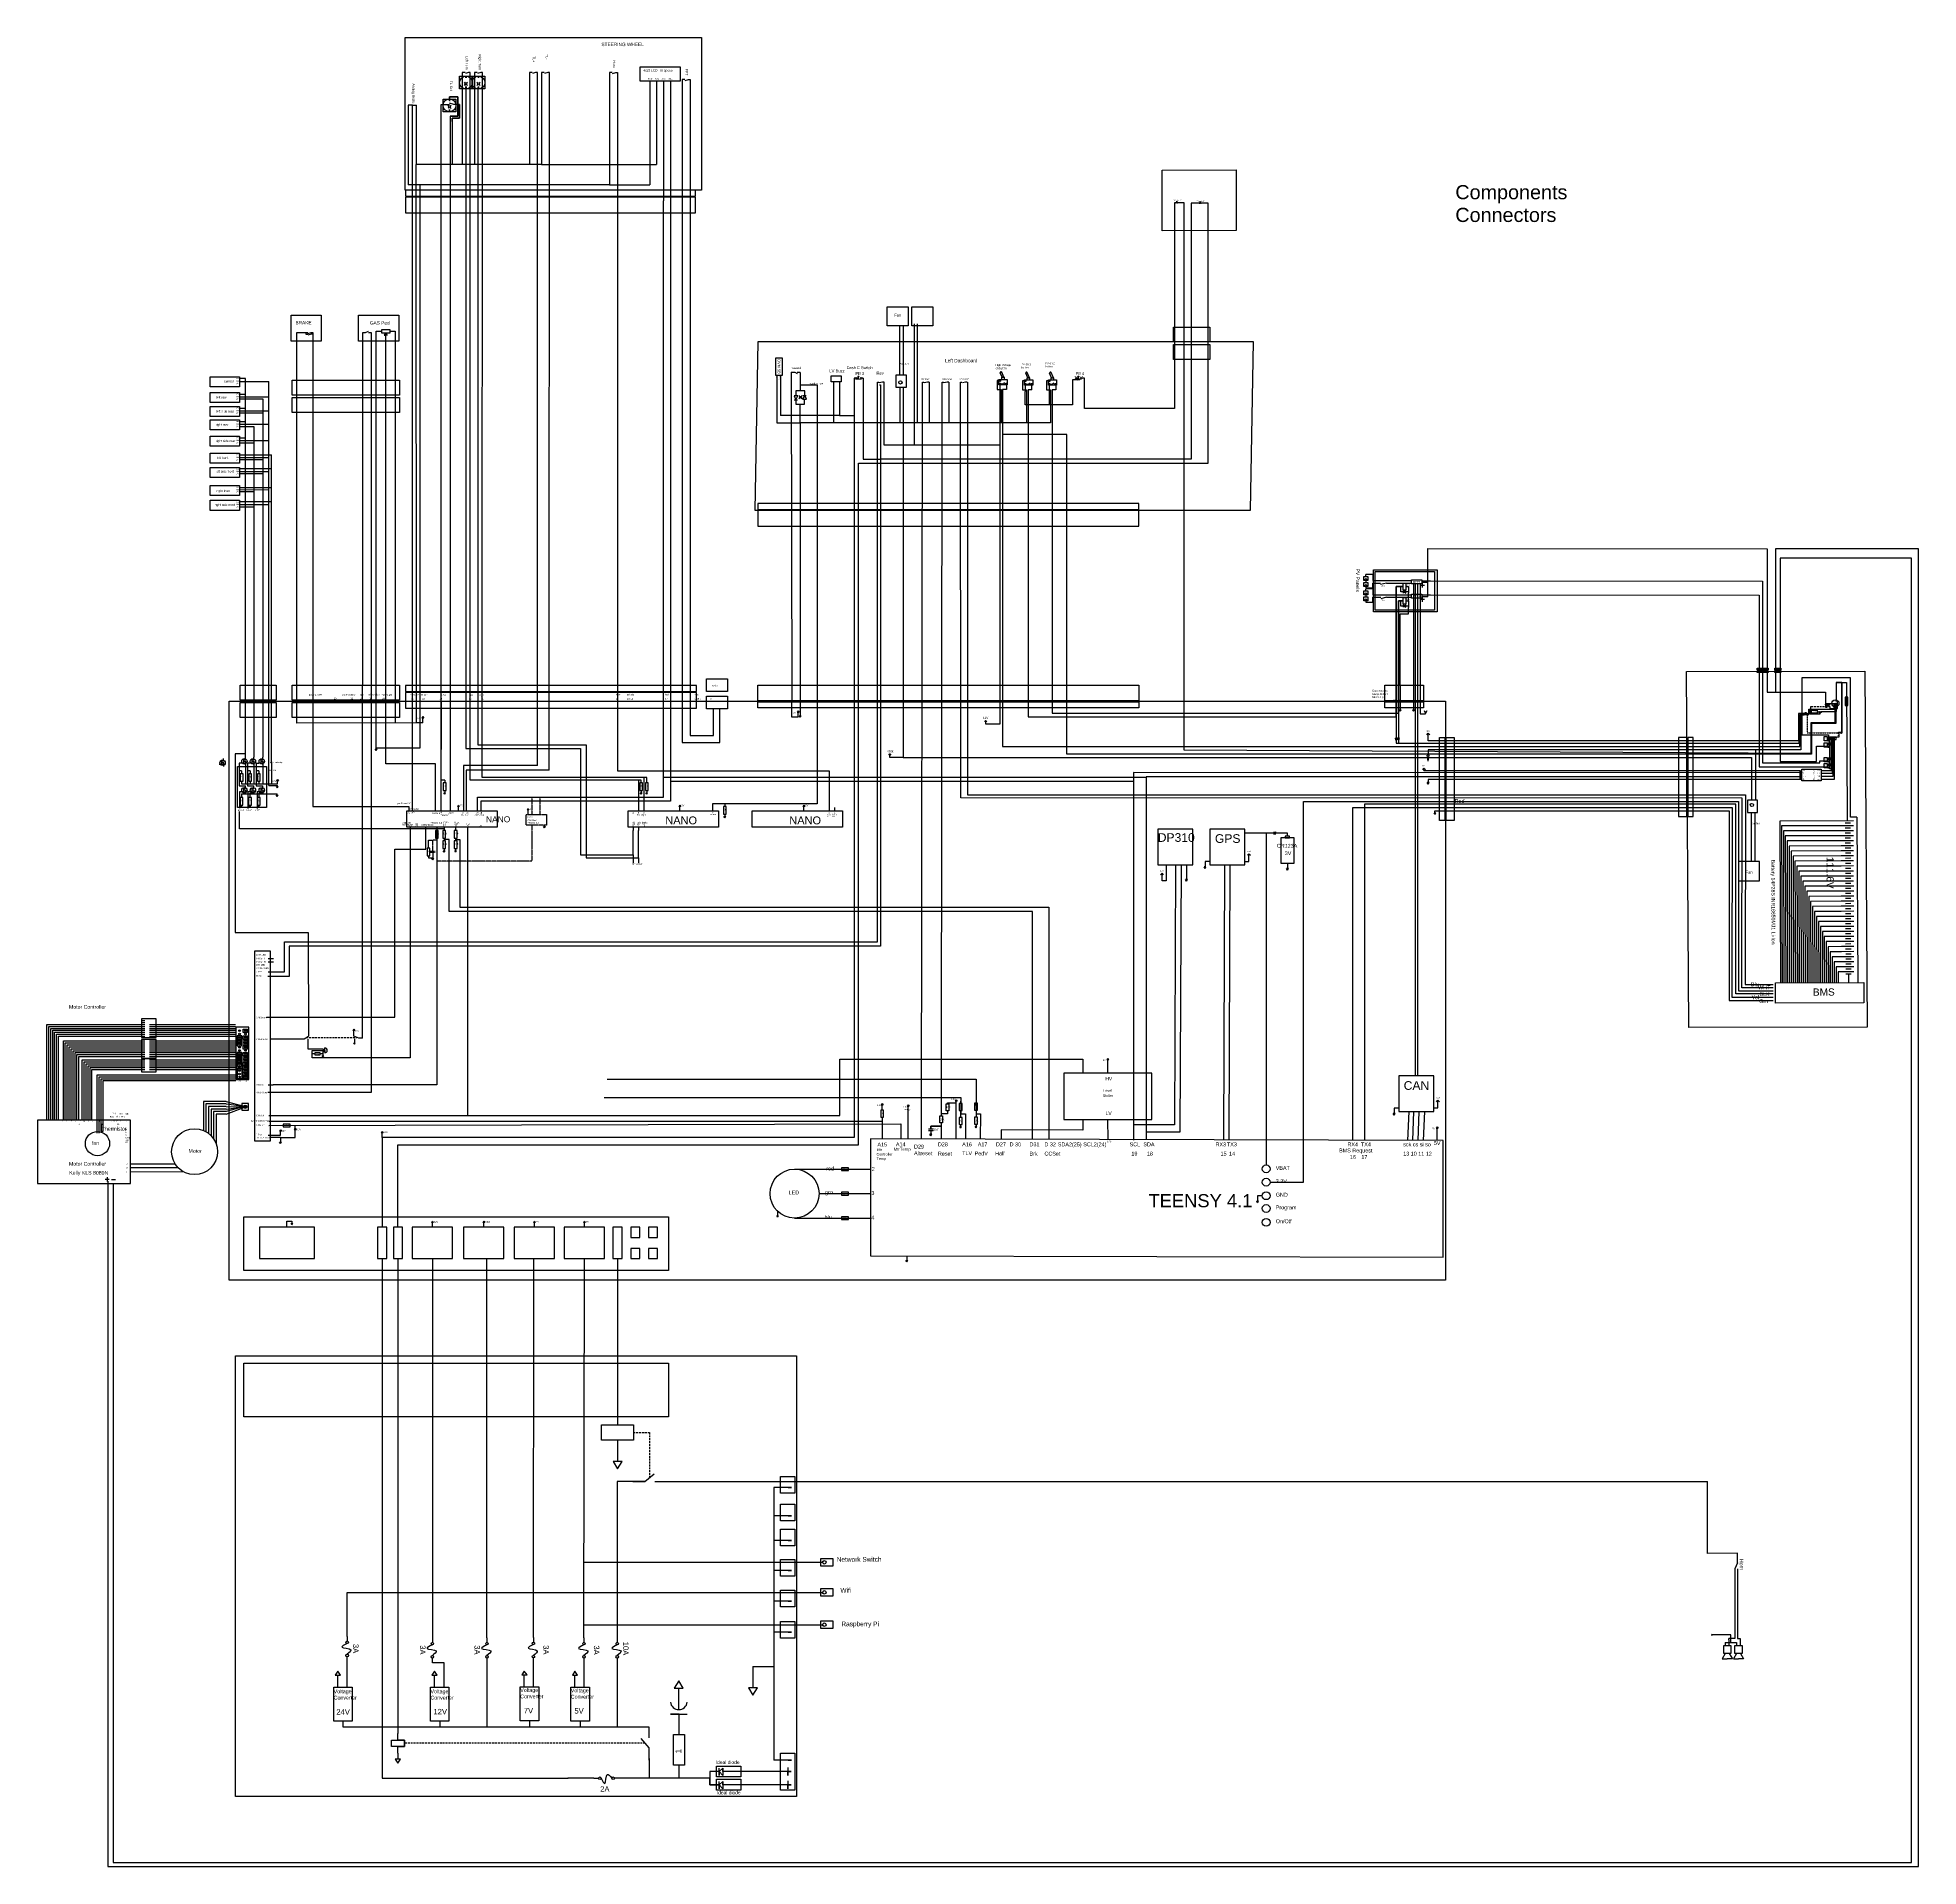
# Model space of a CAD drawing. Header units: inches. Extents: x -6006 to 28106, y 59 to 4778.
# Drawn here: x 12768 to 17620, y 59 to 4778 of the extents above; entities that cross this region are included whole.
import ezdxf

# ---------------------------------------------------------------- set-up
doc = ezdxf.new("R2010")
doc.units = ezdxf.units.IN
doc.header["$MEASUREMENT"] = 0
doc.linetypes.add('DASHED', pattern=[0.75, 0.5, -0.25])
doc.linetypes.add('DASHED2', pattern=[0.375, 0.25, -0.125])
doc.styles.get("Standard").update_dxf_attribs({"font": 'arial.ttf'})

msp = doc.modelspace()

# ---------------------------------------------------------------- linework, layer by layer
at = {"color": 1, "ltscale": 5}
for p, q in [((13871.5, 4660.1), (13869.2, 4662.5)), ((13877.3, 4662.6), (13874.9, 4660.1)), ((13903.8, 4660.1), (13901.5, 4662.5)), ((13909.6, 4662.6), (13907.2, 4660.1)), ((13871.5, 4656.7), (13869.3, 4654.6)), ((13874.9, 4656.7), (13877.5, 4654.1)), ((13903.8, 4656.7), (13901.6, 4654.6)), ((13907.2, 4656.7), (13909.8, 4654.1)), ((13829.1, 4601.1), (13826.7, 4603.4)), ((13829.1, 4597.7), (13826.9, 4595.6)), ((13834.9, 4603.6), (13832.5, 4601.1)), ((13832.5, 4597.7), (13835.1, 4595.1)), ((13856.7, 4569.8), (13837.6, 4569.8)), ((13856.7, 4604.8), (13841.9, 4604.8)), ((13856.7, 4604.8), (13856.7, 4569.8)), ((15251.6, 3912.9), (15255.4, 3914.6)), ((15317.4, 3911.9), (15321.2, 3913.6)), ((15379.1, 3911.9), (15382.9, 3913.6)), ((14731.9, 3854), (14734.4, 3851.5)), ((14734.4, 3848.1), (14732.1, 3845.7)), ((14737.9, 3851.5), (14740.5, 3854.2)), ((14737.9, 3848.1), (14740.1, 3845.9)), ((16354.3, 3371.6), (16339.7, 3371.6)), ((16354.8, 3334.8), (16339.7, 3334.8)), ((13761.8, 3026.2), (13759.3, 3022.9)), ((13759.3, 3022.9), (13764.3, 3022.9)), ((13761.8, 3026.2), (13764.3, 3022.9)), ((14730.5, 3040.6), (14728, 3037.3)), ((14728, 3037.3), (14733, 3037.3)), ((14730.5, 3040.6), (14733, 3037.3)), ((13386.9, 2864), (13384.4, 2860.7)), ((13386.9, 2864), (13389.3, 2860.6)), ((13384.4, 2860.7), (13389.3, 2860.6)), ((13853.6, 2797.7), (13851.1, 2794.4)), ((13856.1, 2794.4), (13851.1, 2794.4)), ((13853.6, 2797.7), (13856.1, 2794.4)), ((14033.3, 2788.7), (14030.8, 2785.4)), ((14035.8, 2785.4), (14030.8, 2785.4)), ((14033.3, 2788.7), (14035.8, 2785.4)), ((14424.8, 2797.7), (14422.4, 2794.4)), ((14427.3, 2794.4), (14422.4, 2794.4)), ((14424.8, 2797.7), (14427.3, 2794.4)), ((14744.8, 2797.7), (14742.3, 2794.4)), ((14747.2, 2794.4), (14742.3, 2794.4)), ((14744.8, 2797.7), (14747.2, 2794.4)), ((13584, 2219.6), (13581.5, 2216.2)), ((13586.5, 2216.2), (13581.5, 2216.2)), ((13584, 2219.6), (13586.5, 2216.2)), ((15529.5, 2144.2), (15527, 2140.9)), ((15527, 2140.9), (15531.9, 2140.9)), ((15529.5, 2144.2), (15531.9, 2140.9)), ((13196.4, 2032.6), (13196.4, 1957.9)), ((13254.5, 2032.6), (13196.4, 2032.6)), ((13202.5, 2026.5), (13202.5, 1954.9)), ((13254.5, 2026.5), (13202.5, 2026.5)), ((13209.2, 2019.8), (13209.3, 1950.4)), ((13254.5, 2019.8), (13209.2, 2019.8)), ((13216.2, 2012.8), (13216.2, 1944.1)), ((13254.5, 2012.8), (13216.2, 2012.8)), ((13222.3, 2006.7), (13222.3, 1936.5)), ((13254.5, 2006.7), (13222.3, 2006.7)), ((13228.7, 2000.3), (13228.7, 1923.9)), ((13254.5, 2000.3), (13228.7, 2000.3)), ((14946.8, 2027.9), (14944.3, 2024.6)), ((14944.3, 2024.6), (14949.2, 2024.6)), ((14946.8, 2027.9), (14949.2, 2024.6)), ((15014, 2024.3), (15011.5, 2021)), ((15011.5, 2021), (15016.4, 2020.9)), ((15014, 2024.3), (15016.4, 2020.9)), ((15137.8, 2037.5), (15135.3, 2034.2)), ((15135.3, 2034.2), (15140.2, 2034.1)), ((15137.8, 2037.5), (15140.2, 2034.1)), ((13395, 1959.4), (13392.5, 1956)), ((13397.5, 1956), (13392.5, 1956)), ((13395, 1959.4), (13397.5, 1956)), ((13657, 1955.1), (13654.6, 1951.8)), ((13659.5, 1951.8), (13654.6, 1951.8)), ((13657, 1955.1), (13659.5, 1951.8)), ((16379.1, 1967.6), (16376.6, 1964.3)), ((16376.6, 1964.3), (16381.5, 1964.3)), ((16379.1, 1967.6), (16381.5, 1964.3)), ((12949, 1821.6), (12949, 1804.5)), ((13786.5, 1723.8), (13784, 1720.4)), ((13789, 1720.4), (13784, 1720.4)), ((13786.5, 1723.8), (13789, 1720.4)), ((13919, 1723.8), (13916.5, 1720.4)), ((13921.5, 1720.4), (13916.5, 1720.4)), ((13919, 1723.8), (13921.5, 1720.4)), ((14049.7, 1723.8), (14047.2, 1720.4)), ((14052.2, 1720.4), (14047.2, 1720.4)), ((14049.7, 1723.8), (14052.2, 1720.4)), ((14178.7, 1723.8), (14176.3, 1720.4)), ((14181.2, 1720.4), (14176.3, 1720.4)), ((14178.7, 1723.8), (14181.2, 1720.4))]:
    msp.add_line(p, q, dxfattribs=at)
at = {"ltscale": 5}
for p, q in [((13875.1, 4674.5), (13871.3, 4674.5)), ((13907.4, 4674.5), (13903.6, 4674.5)), ((13832.7, 4615.5), (13828.8, 4615.5)), ((13830.8, 4615.5), (13830.8, 4625.2)), ((13830.8, 4625.2), (13852.4, 4625.2)), ((13852.4, 4625.2), (13852.4, 4575.2)), ((13875.1, 4649.9), (13871.3, 4649.9)), ((13907.4, 4649.9), (13903.6, 4649.9)), ((13832.7, 4590.9), (13828.8, 4590.9)), ((13852.4, 4575.2), (13832.9, 4575.2)), ((13832.9, 4575.2), (13832.9, 4561)), ((13837.6, 4569.8), (13837.6, 4561)), ((15251, 3890.8), (15249.7, 3892.5)), ((15252.3, 3892.5), (15249.7, 3892.5)), ((15249.7, 3884.8), (15252.4, 3884.8)), ((15251, 3894), (15251, 3892.5)), ((15251, 3890.8), (15252.3, 3892.5)), ((15251, 3886.1), (15251, 3883.6)), ((15256.7, 3901.4), (15251.6, 3912.9)), ((15261.3, 3901.4), (15255.4, 3914.6)), ((15255.6, 3895.3), (15255.6, 3901.4)), ((15255.6, 3901.4), (15262.3, 3901.4)), ((15262.3, 3895.3), (15262.3, 3901.4)), ((15267.4, 3882.2), (15267.4, 3876)), ((15316.8, 3889.8), (15315.5, 3891.6)), ((15318.1, 3891.6), (15315.5, 3891.6)), ((15315.5, 3883.8), (15318.2, 3883.8)), ((15316.8, 3893), (15316.8, 3891.6)), ((15316.8, 3889.8), (15318.1, 3891.6)), ((15316.8, 3885.1), (15316.8, 3882.6)), ((15322.4, 3900.4), (15317.4, 3911.9)), ((15327, 3900.4), (15321.2, 3913.6)), ((15321.4, 3894.4), (15321.4, 3900.4)), ((15321.4, 3900.4), (15328.1, 3900.4)), ((15328.1, 3894.4), (15328.1, 3900.4)), ((15378.5, 3889.8), (15377.2, 3891.6)), ((15379.8, 3891.6), (15377.2, 3891.6)), ((15377.2, 3883.8), (15379.9, 3883.8)), ((15378.5, 3893), (15378.5, 3891.6)), ((15378.5, 3889.8), (15379.8, 3891.6)), ((15378.5, 3885.1), (15378.5, 3882.6)), ((15384.2, 3900.4), (15379.1, 3911.9)), ((15388.8, 3900.4), (15382.9, 3913.6)), ((15383.1, 3894.4), (15383.1, 3900.4)), ((15383.1, 3900.4), (15389.8, 3900.4)), ((15389.8, 3894.4), (15389.8, 3900.4)), ((15267.4, 3869.8), (15257.7, 3869.8)), ((15257.7, 3869.8), (15257.7, 3865.4)), ((15267.4, 3876), (15267.4, 3869.8)), ((15333.2, 3868.8), (15323.5, 3868.8)), ((15323.5, 3868.8), (15323.5, 3864.4)), ((15394.9, 3868.8), (15385.2, 3868.8)), ((15385.2, 3868.8), (15385.2, 3864.4)), ((15394.9, 3881.2), (15394.9, 3875)), ((15394.9, 3875), (15394.9, 3868.8)), ((16346.2, 3364.5), (16335.4, 3364.5)), ((16339.2, 3376.4), (16339.7, 3376.4)), ((16339.2, 3376.4), (16361.8, 3376.4)), ((16340.8, 3359.1), (16340.8, 3369.9)), ((16304.7, 3310.9), (16304.7, 3307.2)), ((16346.2, 3327.7), (16335.4, 3327.7)), ((16339.2, 3340.1), (16339.7, 3340.1)), ((16340.8, 3322.3), (16340.8, 3333.1)), ((16279, 2966.7), (16276.5, 2970)), ((16281.4, 2970), (16276.5, 2970)), ((16279, 2966.7), (16281.4, 2970)), ((13818.3, 2826), (13815.8, 2829.4)), ((13815.8, 2829.4), (13820.7, 2829.4)), ((13818.3, 2826), (13820.7, 2829.4)), ((14325.2, 2826), (14322.7, 2829.4)), ((14322.7, 2829.4), (14327.6, 2829.4)), ((14325.2, 2826), (14327.6, 2829.4)), ((14339.6, 2826), (14337.1, 2829.4)), ((14337.1, 2829.4), (14342, 2829.4)), ((14339.6, 2826), (14342, 2829.4)), ((17461.3, 2766.5), (17445.1, 2766.4)), ((17452.9, 2756.7), (17263.1, 2756.2)), ((17263.1, 2756.2), (17264.4, 2338.8)), ((17452.9, 2744.2), (17267.6, 2743.7)), ((17267.6, 2743.7), (17268.9, 2338.8)), ((17452.9, 2731.4), (17272.1, 2730.9)), ((17272.1, 2730.9), (17273.4, 2338.8)), ((17420.8, 2718.4), (17276.8, 2717.9)), ((17276.8, 2717.9), (17278.1, 2338.8)), ((17452.9, 2718.5), (17420.8, 2718.4)), ((17445.5, 2750.9), (17431.7, 2750.9)), ((17445.5, 2738.2), (17431.7, 2738.1)), ((17445.5, 2725.3), (17431.7, 2725.2)), ((13817, 2676.4), (13814.5, 2679.7)), ((13814.5, 2679.7), (13819.4, 2679.7)), ((13817, 2676.4), (13819.4, 2679.7)), ((13846.6, 2676.4), (13844.2, 2679.7)), ((13844.2, 2679.7), (13849.1, 2679.7)), ((13846.6, 2676.4), (13849.1, 2679.7)), ((17420.9, 2705.4), (17281.9, 2705)), ((17281.9, 2705), (17283.1, 2338.9)), ((17420.9, 2692.4), (17286.9, 2692)), ((17286.9, 2692), (17288.1, 2338.9)), ((17420.9, 2679.4), (17291.9, 2679)), ((17291.9, 2679), (17293.1, 2338.9)), ((17453, 2705.5), (17420.9, 2705.4)), ((17453, 2692.5), (17420.9, 2692.4)), ((17453.1, 2679.5), (17420.9, 2679.4)), ((17445.6, 2712.3), (17431.8, 2712.2)), ((17445.6, 2699.3), (17431.8, 2699.2)), ((17445.7, 2686.3), (17431.8, 2686.2)), ((17445.7, 2673.3), (17431.9, 2673.2)), ((13787.7, 2656.3), (13785.2, 2659.7)), ((13785.2, 2659.7), (13790.1, 2659.7)), ((13787.7, 2656.3), (13790.1, 2659.7)), ((17421, 2666.4), (17297, 2666)), ((17297, 2666), (17298.1, 2338.9)), ((17421, 2653.4), (17302, 2653)), ((17302, 2653), (17303.1, 2338.9)), ((17421.1, 2640.4), (17307.1, 2640)), ((17307.1, 2640), (17308.1, 2338.9)), ((17421.1, 2627.4), (17312.1, 2627.1)), ((17312.1, 2627.1), (17313.1, 2339)), ((17453.1, 2666.5), (17421, 2666.4)), ((17453.2, 2653.5), (17421, 2653.4)), ((17453.2, 2640.5), (17421.1, 2640.4)), ((17453.3, 2627.5), (17421.1, 2627.4)), ((17445.8, 2660.3), (17431.9, 2660.2)), ((17445.8, 2647.3), (17432, 2647.2)), ((17445.8, 2634.3), (17432, 2634.2)), ((17445.9, 2621.3), (17432.1, 2621.2)), ((17421.2, 2614.4), (17317.2, 2614.1)), ((17317.2, 2614.1), (17318.1, 2339)), ((17421.2, 2601.4), (17322.2, 2601.1)), ((17322.2, 2601.1), (17323.1, 2339)), ((17421.3, 2588.4), (17327.3, 2588.1)), ((17327.3, 2588.1), (17328.1, 2339)), ((17421.3, 2575.4), (17332.3, 2575.1)), ((17332.3, 2575.1), (17333.1, 2339)), ((17453.3, 2614.5), (17421.2, 2614.4)), ((17453.3, 2601.5), (17421.2, 2601.4)), ((17453.4, 2588.5), (17421.3, 2588.4)), ((17453.4, 2575.5), (17421.3, 2575.4)), ((17445.9, 2608.3), (17432.1, 2608.2)), ((17446, 2595.3), (17432.2, 2595.2)), ((17446, 2582.3), (17432.2, 2582.2)), ((17421.3, 2562.4), (17337.3, 2562.1)), ((17337.3, 2562.1), (17338.1, 2339)), ((17421.4, 2549.4), (17342.4, 2549.2)), ((17342.4, 2549.2), (17343.1, 2339.1)), ((17421.4, 2536.4), (17347.4, 2536.2)), ((17347.4, 2536.2), (17348.1, 2339.1)), ((17421.5, 2523.4), (17352.5, 2523.2)), ((17352.5, 2523.2), (17353.1, 2339.1)), ((17453.5, 2562.5), (17421.3, 2562.4)), ((17453.5, 2549.5), (17421.4, 2549.4)), ((17453.6, 2536.5), (17421.4, 2536.4)), ((17453.6, 2523.5), (17421.5, 2523.4)), ((17446.1, 2569.3), (17432.2, 2569.2)), ((17446.1, 2556.3), (17432.3, 2556.2)), ((17446.2, 2543.3), (17432.3, 2543.2)), ((17446.2, 2530.3), (17432.4, 2530.2)), ((17421.5, 2510.4), (17357.5, 2510.2)), ((17357.5, 2510.2), (17358.1, 2339.1)), ((17421.6, 2497.4), (17362.6, 2497.2)), ((17362.6, 2497.2), (17363.1, 2339.1)), ((17421.6, 2484.4), (17367.6, 2484.2)), ((17367.6, 2484.2), (17368.1, 2339.1)), ((17453.7, 2510.5), (17421.5, 2510.4)), ((17453.7, 2497.5), (17421.6, 2497.4)), ((17453.7, 2484.5), (17421.6, 2484.4)), ((17446.2, 2517.3), (17432.4, 2517.2)), ((17446.3, 2504.3), (17432.5, 2504.2)), ((17446.3, 2491.3), (17432.5, 2491.2)), ((17446.4, 2478.3), (17432.6, 2478.2)), ((17421.7, 2471.4), (17372.7, 2471.3)), ((17372.7, 2471.3), (17373.1, 2339.2)), ((17421.7, 2458.4), (17377.7, 2458.3)), ((17377.7, 2458.3), (17378.1, 2339.2)), ((17421.7, 2445.4), (17382.7, 2445.3)), ((17382.7, 2445.3), (17383.1, 2339.2)), ((17421.8, 2432.4), (17387.8, 2432.3)), ((17387.8, 2432.3), (17388.1, 2339.2)), ((17453.8, 2471.5), (17421.7, 2471.4)), ((17453.8, 2458.5), (17421.7, 2458.4)), ((17453.9, 2445.5), (17421.7, 2445.4)), ((17453.9, 2432.5), (17421.8, 2432.4)), ((17446.4, 2465.3), (17432.6, 2465.2)), ((17446.5, 2452.3), (17432.7, 2452.2)), ((17446.5, 2439.3), (17432.7, 2439.2)), ((17446.6, 2426.3), (17432.7, 2426.2)), ((17421.8, 2419.4), (17392.8, 2419.3)), ((17392.8, 2419.3), (17393.1, 2339.2)), ((17397.9, 2406.4), (17398.1, 2339.2)), ((17421.9, 2406.4), (17397.9, 2406.4)), ((17402.9, 2393.4), (17403.1, 2339.3)), ((17421.9, 2393.4), (17402.9, 2393.4)), ((17408, 2380.4), (17408.1, 2339.3)), ((17422, 2380.4), (17408, 2380.4)), ((17454, 2419.5), (17421.8, 2419.4)), ((17454, 2406.5), (17421.9, 2406.4)), ((17454.1, 2393.5), (17421.9, 2393.4)), ((17454.1, 2380.5), (17422, 2380.4)), ((17446.6, 2413.3), (17432.8, 2413.2)), ((17446.6, 2400.3), (17432.8, 2400.2)), ((17446.7, 2387.3), (17432.9, 2387.2)), ((17413, 2367.4), (17413.1, 2339.3)), ((17422, 2367.4), (17413, 2367.4)), ((17454.1, 2367.5), (17422, 2367.4)), ((17446.7, 2374.3), (17432.9, 2374.2)), ((17446.8, 2361.3), (17433, 2361.2)), ((17439.9, 2361.2), (17439.9, 2339.4)), ((13007.6, 1959), (13007.6, 1959)), ((13432.8, 1962.8), (13430.4, 1959.4)), ((13435.3, 1959.4), (13430.4, 1959.4)), ((13432.8, 1962.8), (13435.3, 1959.4)), ((15149.5, 1964), (15147.1, 1967.3)), ((15152, 1967.3), (15147.1, 1967.3)), ((15149.5, 1964), (15152, 1967.3)), ((13007.6, 1872.3), (13122.8, 1871.8)), ((13130.5, 1862), (13007.6, 1862)), ((13007.6, 1851.8), (13142.7, 1852.4)), ((12942.3, 1832.1), (12953.1, 1832.1)), ((12947.7, 1837.5), (12947.7, 1826.7)), ((12958.7, 1832), (12969.5, 1832)), ((12962.7, 1821.6), (12962.7, 1797.8)), ((17131.4, 643.5), (17131.4, 629)), ((17122.1, 608.7), (17114.1, 595.2)), ((17114.1, 595.2), (17127.3, 595.2)), ((17140.4, 595.2), (17127.3, 595.2)), ((17132.4, 608.7), (17140.4, 595.2)), ((17151.2, 608.7), (17143.3, 595.2)), ((17143.3, 595.2), (17156.4, 595.2)), ((17169.5, 595.2), (17156.4, 595.2)), ((17161.6, 608.7), (17169.5, 595.2))]:
    msp.add_line(p, q, dxfattribs=at)
at = {"color": 3}
for p, q in [((14347.3, 4665.7), (14347.3, 4398.2)), ((13724.5, 4603.8), (13724.5, 4398.2)), ((13989.1, 4398.2), (13724.5, 4398.2)), ((13754.4, 4398.2), (13754.4, 2944.6)), ((14243.4, 4398.2), (14347.2, 4398.2)), ((14992.5, 3907.7), (14992.5, 4033.8)), ((15038.3, 3784.1), (15038.3, 4039.2)), ((13364.5, 2848.1), (13364.5, 3890.6)), ((14675.1, 3906), (14675.1, 3784.1)), ((14821.1, 3889.8), (14821.1, 3784.1)), ((15068, 3889.2), (15068, 3784.1)), ((15118.7, 3889.2), (15118.7, 3784.1)), ((14992.5, 3862.7), (14992.5, 3784.1)), ((15253.9, 3865.4), (15253.9, 3784.1)), ((15319.7, 3864.4), (15319.7, 3784.1)), ((14735.7, 3784.1), (14735.7, 3832.1)), ((14675.1, 3784.1), (14735.7, 3784.1)), ((16298.7, 3361.4), (16304.7, 3361.4)), ((16298.7, 3324.6), (16304.7, 3324.6)), ((14735.7, 3065.9), (14735.7, 3027.7)), ((17391, 2963.3), (17391, 2973.1)), ((17391, 2973.1), (17403.6, 2973.1)), ((13754.4, 2944.6), (13641.8, 2944.6)), ((17199.8, 2940.3), (17199.8, 2810.7)), ((17387.6, 2950), (17387.6, 2949.6)), ((17387.6, 2947.4), (17387.6, 2947.7)), ((17387.6, 2947.4), (17391, 2947.4)), ((17387.6, 2909.4), (17391, 2909.4)), ((17387.6, 2893.6), (17391, 2893.6)), ((13304.1, 2826.4), (13386.5, 2826.4)), ((14541.1, 2774), (14541.1, 2768.2)), ((17189, 2778.2), (17189, 2652.1)), ((13585.3, 2194.8), (13585.3, 2183.7)), ((13504.4, 2155.7), (13497.5, 2155.7)), ((13504.4, 2161.9), (13509, 2161.9)), ((13504.4, 2161.9), (13504.4, 2150.9)), ((13395, 1939.7), (13367.7, 1939.7)), ((13395, 1939.7), (13395, 1927.8)), ((14677.4, 1749.4), (14677.4, 1737.6)), ((15010.3, 1634.8), (15010.3, 1623)), ((14264.1, 1159), (14264.1, 1103.7)), ((17136.6, 656.4), (17088.2, 656.4)), ((17121.9, 637.2), (17151.1, 637.3)), ((17121.9, 637.2), (17121.9, 629)), ((17136.7, 637.3), (17136.6, 656.4)), ((17151.1, 637.3), (17151.1, 629)), ((14613.3, 575.4), (14613.3, 520.1)), ((14422.4, 463.9), (14422.4, 519.2))]:
    msp.add_line(p, q, dxfattribs=at)
at = {"color": 1}
for p, q in [((14365.1, 4665.7), (14365.1, 4450.4)), ((13745.4, 4450.4), (13745.4, 4603.8)), ((13841.9, 4604.8), (13830.8, 4608.5)), ((13837.6, 4561), (13837.6, 4569.8)), ((13837.6, 4569.8), (13856.7, 4569.8)), ((13856.7, 4604.8), (13841.9, 4604.8)), ((13856.7, 4569.8), (13856.7, 4604.8)), ((13837.6, 4561), (13837.6, 4450.4)), ((14068.3, 4450.4), (13744.8, 4450.4)), ((13745.4, 3009.9), (13744.8, 4450.4)), ((14068.3, 4450.4), (14365.1, 4450.4)), ((15002.2, 3907.7), (15002.2, 4033.8)), ((14685, 3906), (14685, 3803.2)), ((14712.6, 3914.2), (14712.6, 3914.2)), ((14712.6, 3914.2), (14714.3, 3065.9)), ((14885.8, 3896.9), (14885.8, 3903.6)), ((14898.1, 3898.9), (14894.4, 3898.9)), ((14947.7, 3889.2), (14939.4, 3886.7)), ((14952.1, 3889.2), (14947.7, 3889.2)), ((15453.4, 3896.9), (15453.4, 3903.6)), ((15468.8, 3898.9), (15462, 3898.9)), ((15250.4, 3865.4), (15250.4, 3006.2)), ((14836.9, 3803.2), (14685, 3803.2)), ((13289, 3701.3), (13371.2, 3701.3)), ((13371.2, 2910.3), (13371.2, 3701.3)), ((13371.2, 3664.9), (13289, 3664.9)), ((13289, 3617.3), (13371.2, 3617.3)), ((13371.2, 3579.8), (13289, 3579.8)), ((17230.6, 3459), (17230.6, 3088.8)), ((14714.2, 3024.3), (14714.3, 3065.9)), ((17230.6, 3088.8), (17252, 3088.8)), ((17407.2, 3060), (17411.6, 3060)), ((13761.9, 3009.8), (13745.4, 3009.9)), ((13761.9, 3009.8), (13761.8, 3022.9)), ((14730.6, 3024.1), (14714.2, 3024.3)), ((14730.6, 3024.1), (14730.5, 3037.3)), ((17392.8, 3047), (17392.8, 3051.4)), ((17392.8, 3047), (17411.6, 3047)), ((15250.4, 3006.2), (15214.2, 3006.2)), ((17386.5, 2919.7), (17403.1, 2919.7)), ((13304.1, 2900.8), (13304.1, 2852.6)), ((13326, 2900.8), (13326, 2852.6)), ((13348.9, 2900.8), (13348.9, 2852.6)), ((13371.2, 2905.5), (13371.2, 2852.6)), ((16344.6, 2887.1), (16344.6, 2893)), ((17386.5, 2903.9), (17403.1, 2903.9)), ((13294.4, 2859), (13294.4, 2852.6)), ((13294.4, 2852.6), (13358.5, 2852.6)), ((13316.1, 2859), (13316.1, 2852.6)), ((13339, 2859), (13339, 2852.6)), ((13358.5, 2852.6), (13358.5, 2852.6)), ((13358.5, 2852.6), (13371.2, 2852.6)), ((13371.2, 2852.6), (13386.8, 2852.6)), ((13386.8, 2852.6), (13386.8, 2860.6)), ((13853.6, 2782.4), (13853.6, 2794.4)), ((14033.3, 2773.4), (14033.3, 2785.4)), ((14424.8, 2782.4), (14424.8, 2794.4)), ((14744.8, 2782.4), (14744.8, 2794.4)), ((16033.7, 1824.6), (16033.7, 2806.9)), ((16033.7, 2806.9), (17156.5, 2806.9)), ((17156.5, 2806.9), (17156.5, 2318)), ((17198.7, 2778.2), (17198.7, 2652.1)), ((17156.5, 2318), (17245.9, 2318)), ((13584, 2201.2), (13584, 2216.2)), ((15529.5, 2105.8), (15529.5, 2140.9)), ((13254.5, 2032.6), (13300.1, 2021.1)), ((13254.5, 2026.5), (13299.8, 2020.5)), ((13254.5, 2019.8), (13299.6, 2019.2)), ((13254.5, 2012.8), (13299.6, 2018.7)), ((13299.6, 2018.7), (13254.5, 2006.7)), ((13254.5, 2000.3), (13299.9, 2017.7)), ((14946.8, 2010.6), (14946.7, 2024.6)), ((15014, 1936.4), (15014, 2020.9)), ((15137.8, 1936.4), (15137.8, 2034.2)), ((13657, 1939.8), (13657, 1951.8)), ((15530.3, 1934.8), (15529.5, 1986.4)), ((16379.1, 1932.7), (16379, 1964.3)), ((15947.8, 1824.6), (16033.7, 1824.6)), ((13786.5, 1708.4), (13786.5, 1720.4)), ((13919, 1708.4), (13919, 1720.4)), ((14049.7, 1708.4), (14049.7, 1720.4)), ((14178.7, 1708.4), (14178.7, 1720.4)), ((17153.5, 842.3), (17146.9, 826.9)), ((13566.8, 521.8), (13566.8, 588.3)), ((13816.6, 521.8), (13816.6, 584.8)), ((14047.4, 522.4), (14047.4, 585.4)), ((14177.8, 521.8), (14177.8, 584.8)), ((14263.5, 596.8), (14263.5, 418.6)), ((14694.5, 304.3), (14571.9, 304.3)), ((14203.4, 286.7), (14136.2, 286.9)), ((14422.9, 286.9), (14268, 286.9)), ((14694.3, 270), (14571.9, 270))]:
    msp.add_line(p, q, dxfattribs=at)
for p, q in [((14382.9, 4665.7), (14382.9, 4356.5)), ((14400.6, 4665.7), (14400.6, 4356.5)), ((15764.8, 4350.3), (15764.8, 4350.3)), ((13614.3, 4016.6), (13622.1, 4020.8)), ((13666.2, 4016.2), (13662.5, 4009.8)), ((13662.5, 4009.8), (13666.2, 4009.9)), ((13666.2, 4016.2), (13669.9, 4009.8)), ((13669.9, 4009.8), (13666.2, 4009.9)), ((13304.1, 3898.2), (13289, 3898.2)), ((13304.1, 2921.1), (13304.1, 3898.2)), ((14735.8, 3914.1), (14727.5, 3914.1)), ((14735.8, 3914.1), (14735.8, 3881.9)), ((14735.8, 3881.9), (14735.8, 3866.1)), ((15048.9, 1936.1), (15050.8, 3889.2)), ((15099.7, 1995.8), (15101.5, 3889.2)), ((15252.6, 3884.8), (15257.6, 3884.8)), ((15257.6, 3884.8), (15263.4, 3888)), ((15265.5, 3884.9), (15262.4, 3884.9)), ((15318.4, 3883.8), (15323.4, 3883.8)), ((15323.4, 3883.8), (15329.2, 3887)), ((15331.3, 3883.9), (15328.2, 3883.9)), ((15380.2, 3883.8), (15385.1, 3883.8)), ((15385.1, 3883.8), (15390.9, 3887)), ((15393, 3883.9), (15389.9, 3883.9)), ((13289, 3857.7), (13304.1, 3857.7)), ((13289, 3846.2), (13348.9, 3846.2)), ((13348.9, 3846.2), (13348.9, 2921.1)), ((14742.5, 3854.7), (14750.7, 3854.7)), ((14939.8, 3881.6), (14942.3, 3881.6)), ((14942.3, 3881.6), (14942.3, 2433.4)), ((15323.5, 3864.4), (15323.5, 3025.7)), ((15333.2, 3868.8), (15333.2, 3881.2)), ((13289, 3821.6), (13304.1, 3821.6)), ((13289, 3810), (13348.9, 3810)), ((13289, 3787.1), (13304.1, 3787.1)), ((13289, 3774.2), (13326, 3774.2)), ((13289, 3744.8), (13304.1, 3744.8)), ((13326, 3774.2), (13326, 2921.1)), ((13289, 3731.9), (13326, 3731.9)), ((13289, 3689.2), (13348.9, 3689.2)), ((13289, 3653), (13348.9, 3653)), ((13289, 3606.5), (13326, 3606.5)), ((13289, 3567.4), (13326, 3567.4)), ((16194.9, 3382), (16189.8, 3377)), ((16195, 3366.9), (16189.9, 3361.8)), ((16194.8, 3393), (16212.5, 3393)), ((16194.8, 3387), (16194.8, 3392.8)), ((16194.8, 3377), (16194.9, 3371.8)), ((16194.8, 3350.2), (16194.8, 3356)), ((16199.7, 3377), (16194.9, 3382)), ((16194.9, 3361.8), (16194.9, 3358)), ((16194.9, 3358), (16212.5, 3358)), ((16194.9, 3356.2), (16212.6, 3356.2)), ((16199.8, 3361.8), (16195, 3366.9)), ((16212.5, 3392.8), (16212.5, 3377.2)), ((16212.5, 3377.2), (16312.7, 3377.2)), ((16212.5, 3358), (16212.5, 3370.5)), ((16212.6, 3356), (16212.6, 3340.4)), ((16212.8, 3370.5), (16233, 3370.5)), ((16248, 3370.5), (16233, 3366.5)), ((16248, 3370.5), (16312.7, 3370.5)), ((16284.7, 3347.7), (16284.7, 3361.4)), ((16290.7, 3369.4), (16290.7, 3353.4)), ((16298.7, 3369.4), (16290.7, 3369.4)), ((16290.7, 3353.4), (16298.7, 3353.4)), ((16297.7, 3350.7), (16291.7, 3347.7)), ((16291.7, 3344.7), (16291.7, 3350.7)), ((16297.7, 3344.7), (16297.7, 3350.7)), ((16298.7, 3353.4), (16298.7, 3369.4)), ((16322.5, 3368.4), (16322.5, 2099.2)), ((16328.5, 3368.4), (16328.5, 2099.2)), ((16195, 3345.2), (16189.9, 3340.2)), ((16195.1, 3330.1), (16190, 3325)), ((16194.8, 3340.2), (16194.9, 3335)), ((16194.9, 3325), (16194.9, 3321.2)), ((16194.9, 3321.2), (16212.6, 3321.2)), ((16199.8, 3340.2), (16195, 3345.2)), ((16199.9, 3325), (16195.1, 3330.1)), ((16212.6, 3340.4), (16312.8, 3340.4)), ((16212.6, 3321.2), (16212.6, 3333.7)), ((16212.8, 3333.7), (16233.1, 3333.7)), ((16248.1, 3333.7), (16233.1, 3329.7)), ((16248.1, 3333.7), (16312.8, 3333.7)), ((16279, 3324.6), (16284.7, 3324.6)), ((16279, 3061.2), (16279, 3324.6)), ((16304.7, 3347.7), (16284.7, 3347.7)), ((16284.7, 3324.6), (16290.7, 3324.6)), ((16284.7, 3310.9), (16284.7, 3324.6)), ((16304.7, 3310.9), (16284.7, 3310.9)), ((16290.7, 3332.6), (16290.7, 3316.6)), ((16298.7, 3332.6), (16290.7, 3332.6)), ((16290.7, 3316.6), (16298.7, 3316.6)), ((16291.7, 3347.7), (16297.7, 3344.7)), ((16297.7, 3313.9), (16291.7, 3310.9)), ((16291.7, 3307.9), (16291.7, 3313.9)), ((16291.7, 3310.9), (16297.7, 3307.9)), ((16297.7, 3307.9), (16297.7, 3313.9)), ((16298.7, 3316.6), (16298.7, 3332.6)), ((16339.7, 3340.1), (16361.8, 3340.1)), ((17407.2, 3060), (17409, 3060)), ((15323.5, 3025.7), (16272.7, 3025.7)), ((17359.3, 3038.6), (17363.4, 3038.6)), ((17383.8, 3051.4), (17384.7, 3051.4)), ((17391.9, 3051.4), (17392.8, 3051.4)), ((17385.1, 2973.7), (17386.5, 2973.7)), ((17385.1, 2972.3), (17386.5, 2972.3)), ((17385.1, 2970.9), (17386.5, 2970.9)), ((17385.1, 2969.5), (17386.5, 2969.5)), ((17385.1, 2968.1), (17386.5, 2968.1)), ((17385.1, 2966.7), (17386.5, 2966.7)), ((17385.1, 2965.3), (17386.9, 2965.3)), ((17385.1, 2963.9), (17386.5, 2963.9)), ((17414, 2983.5), (17415, 2983.5)), ((17422.2, 2983.5), (17423.2, 2983.5)), ((13242.7, 2911.7), (13242.7, 2902.4)), ((13244.1, 2912.4), (13244.1, 2911)), ((13244.1, 2911.7), (13247.9, 2911.7)), ((13247.9, 2911.7), (13247.9, 2917.5)), ((13299, 2915.4), (13299, 2906)), ((13300.3, 2916), (13300.3, 2914.7)), ((13300.3, 2915.3), (13304.1, 2915.3)), ((13300.3, 2911.3), (13300.3, 2910)), ((13302.8, 2910.6), (13302.8, 2911.6)), ((13302.8, 2911.6), (13304.1, 2910.6)), ((13304.1, 2915.3), (13304.1, 2921.1)), ((13320.8, 2915.4), (13320.8, 2906)), ((13322.2, 2916), (13322.2, 2914.7)), ((13322.2, 2915.3), (13326, 2915.3)), ((13322.2, 2911.3), (13322.2, 2910)), ((13324.6, 2910.6), (13324.6, 2911.6)), ((13324.6, 2911.6), (13326, 2910.6)), ((13326, 2915.3), (13326, 2921.1)), ((13343.7, 2915.4), (13343.7, 2906)), ((13345, 2916), (13345, 2914.7)), ((13345, 2915.3), (13348.9, 2915.3)), ((13345, 2911.3), (13345, 2910)), ((13347.5, 2910.6), (13347.5, 2911.6)), ((13347.5, 2911.6), (13348.9, 2910.6)), ((13348.9, 2915.3), (13348.9, 2921.1)), ((16272.7, 2957.4), (17288.1, 2957.4)), ((16279, 2957.4), (17288.1, 2957.4)), ((17385.1, 2957.7), (17386.5, 2957.7)), ((17385.1, 2956.3), (17386.5, 2956.3)), ((17385.1, 2954.9), (17386.5, 2954.9)), ((17385.1, 2953.5), (17386.5, 2953.5)), ((17385.1, 2952.1), (17386.5, 2952.1)), ((17385.1, 2950.8), (17386.5, 2950.8)), ((17385.1, 2949.3), (17386.5, 2949.3)), ((17385.1, 2948), (17386.5, 2948)), ((17385.1, 2919.7), (17386.5, 2919.7)), ((17385.1, 2918.3), (17386.5, 2918.3)), ((17385.1, 2917), (17386.5, 2917)), ((17385.1, 2915.5), (17386.5, 2915.5)), ((17385.1, 2914.1), (17386.5, 2914.1)), ((17385.1, 2912.8), (17386.5, 2912.8)), ((17385.1, 2911.3), (17386.5, 2911.3)), ((13242.7, 2902.4), (13236.1, 2902.4)), ((13244.1, 2907.7), (13244.1, 2906.3)), ((13244.1, 2907), (13247.3, 2907)), ((13244.1, 2903.1), (13244.1, 2901.7)), ((13244.1, 2901.7), (13244.1, 2902.4)), ((13244.1, 2902.4), (13247.9, 2902.4)), ((13246.5, 2907), (13246.5, 2908)), ((13246.5, 2908), (13247.9, 2907)), ((13246.5, 2907), (13246.5, 2906)), ((13246.5, 2906), (13247.9, 2907)), ((13247.9, 2907), (13247.9, 2897.1)), ((13294.4, 2906), (13287.8, 2906)), ((13287.8, 2906), (13287.8, 2847.3)), ((13294.4, 2886), (13287.8, 2886)), ((13299, 2906), (13294.4, 2906)), ((13294.4, 2886), (13294.4, 2878.6)), ((13300.3, 2910.6), (13303.5, 2910.6)), ((13300.3, 2906.7), (13300.3, 2905.4)), ((13300.3, 2905.4), (13300.3, 2906)), ((13300.3, 2906), (13304.1, 2906)), ((13302.8, 2910.6), (13302.8, 2909.7)), ((13302.8, 2909.7), (13304.1, 2910.6)), ((13304.1, 2910.6), (13304.1, 2900.8)), ((13316.1, 2906), (13309.6, 2906)), ((13309.6, 2906), (13309.6, 2847.3)), ((13316.1, 2886), (13309.6, 2886)), ((13320.8, 2906), (13316.1, 2906)), ((13316.1, 2886), (13316.1, 2878.6)), ((13322.2, 2910.6), (13325.4, 2910.6)), ((13322.2, 2906.7), (13322.2, 2905.4)), ((13322.2, 2905.4), (13322.2, 2906)), ((13322.2, 2906), (13326, 2906)), ((13324.6, 2910.6), (13324.6, 2909.7)), ((13324.6, 2909.7), (13326, 2910.6)), ((13326, 2910.6), (13326, 2900.8)), ((13332.4, 2906), (13332.4, 2847.3)), ((13332.4, 2906), (13339, 2906)), ((13339, 2886), (13332.4, 2886)), ((13343.7, 2906), (13339, 2906)), ((13339, 2886), (13339, 2878.6)), ((13345, 2910.6), (13348.3, 2910.6)), ((13345, 2906.7), (13345, 2905.4)), ((13345, 2905.4), (13345, 2906)), ((13345, 2906), (13348.9, 2906)), ((13347.5, 2910.6), (13347.5, 2909.7)), ((13347.5, 2909.7), (13348.9, 2910.6)), ((13348.9, 2910.6), (13348.9, 2900.8)), ((14332, 2868.5), (14332, 2782.4)), ((17369.5, 2887.2), (17369.5, 2887.2)), ((17369.5, 2880.1), (17369.5, 2880.1)), ((17369.5, 2872.2), (17369.5, 2872.2)), ((17369.5, 2863.9), (17369.5, 2863.9)), ((17385.1, 2910), (17386.5, 2910)), ((17385.1, 2903.9), (17386.5, 2903.9)), ((17385.1, 2902.5), (17386.5, 2902.5)), ((17385.1, 2901.1), (17386.5, 2901.1)), ((17385.1, 2899.7), (17386.5, 2899.7)), ((17385.1, 2898.3), (17386.5, 2898.3)), ((17385.1, 2896.9), (17386.5, 2896.9)), ((17385.1, 2895.5), (17386.5, 2895.5)), ((17385.1, 2894.2), (17386.5, 2894.2)), ((13287.8, 2847.3), (13304.2, 2847.3)), ((13299, 2831.7), (13288.9, 2831.7)), ((13288.9, 2831.7), (13288.9, 2789.6)), ((13294.2, 2826.4), (13294.2, 2816.9)), ((13294.2, 2826.4), (13304.1, 2826.4)), ((13299, 2841), (13299, 2831.7)), ((13300.3, 2841.7), (13300.3, 2840.4)), ((13300.3, 2841), (13304.1, 2841)), ((13301.7, 2837.3), (13300.3, 2836.3)), ((13300.3, 2837), (13300.3, 2835.7)), ((13301.7, 2835.4), (13300.3, 2836.3)), ((13300.3, 2832.4), (13300.3, 2831)), ((13300.3, 2831), (13300.3, 2831.7)), ((13300.3, 2831.7), (13304.1, 2831.7)), ((13304.1, 2836.3), (13300.9, 2836.3)), ((13301.7, 2836.3), (13301.7, 2837.3)), ((13301.7, 2836.3), (13301.7, 2835.4)), ((13304.1, 2841), (13304.1, 2847.3)), ((13304.1, 2836.3), (13304.1, 2826.4)), ((13309.6, 2847.3), (13326, 2847.3)), ((13320.8, 2831.7), (13310.7, 2831.7)), ((13310.7, 2831.7), (13310.7, 2789.1)), ((13316, 2828.3), (13316, 2816.9)), ((13316, 2828.3), (13326, 2828.3)), ((13320.8, 2841), (13320.8, 2831.7)), ((13322.2, 2841.7), (13322.2, 2840.4)), ((13322.2, 2841), (13326, 2841)), ((13323.6, 2837.3), (13322.2, 2836.3)), ((13322.2, 2837), (13322.2, 2835.7)), ((13323.6, 2835.4), (13322.2, 2836.3)), ((13322.2, 2832.4), (13322.2, 2831)), ((13322.2, 2831), (13322.2, 2831.7)), ((13322.2, 2831.7), (13326, 2831.7)), ((13326, 2836.3), (13322.8, 2836.3)), ((13323.6, 2836.3), (13323.6, 2837.3)), ((13323.6, 2836.3), (13323.6, 2835.4)), ((13326, 2841), (13326, 2847.3)), ((13326, 2836.3), (13326, 2826.4)), ((13332.4, 2847.3), (13348.9, 2847.3)), ((13343.7, 2831.7), (13334.6, 2831.7)), ((13334.6, 2831.7), (13334.6, 2789.1)), ((13338.8, 2828.3), (13338.8, 2816.9)), ((13338.8, 2828.3), (13348.9, 2828.3)), ((13343.7, 2841), (13343.7, 2831.7)), ((13345, 2841.7), (13345, 2840.4)), ((13345, 2841), (13348.9, 2841)), ((13346.4, 2837.3), (13345, 2836.3)), ((13345, 2837), (13345, 2835.7)), ((13346.4, 2835.4), (13345, 2836.3)), ((13345, 2832.4), (13345, 2831)), ((13345, 2831), (13345, 2831.7)), ((13345, 2831.7), (13348.9, 2831.7)), ((13348.9, 2836.3), (13345.6, 2836.3)), ((13346.4, 2836.3), (13346.4, 2837.3)), ((13346.4, 2836.3), (13346.4, 2835.4)), ((13348.9, 2841), (13348.9, 2847.3)), ((13348.9, 2836.3), (13348.9, 2826.4)), ((13818.3, 2861.8), (13809.1, 2861.8)), ((13818.3, 2861.8), (13818.3, 2854.7)), ((13818.3, 2835.1), (13818.3, 2829.4)), ((14318.5, 2861.8), (14318.5, 2782.4)), ((14325.2, 2835.1), (14325.2, 2829.4)), ((14339.6, 2835.1), (14339.6, 2829.4)), ((13294.2, 2793.7), (13288.9, 2793.7)), ((13294.2, 2797.3), (13294.2, 2793.7)), ((13316.1, 2793.7), (13310.7, 2793.7)), ((13316.1, 2797.3), (13316.1, 2793.7)), ((13338.8, 2793.7), (13334.6, 2793.7)), ((13338.8, 2797.3), (13338.8, 2793.7)), ((14541.1, 2800.7), (14541.1, 2793.6)), ((14825.1, 2782.4), (14825.1, 2791.8)), ((17461.3, 2766.5), (17464.2, 2339.5)), ((13798.2, 2740.9), (13798.2, 2075.8)), ((13817, 2740.9), (13817, 2731.8)), ((13846.6, 2740.9), (13846.6, 2731.8)), ((14304.2, 2740.9), (14304.2, 2732.3)), ((14318.5, 2740.9), (14318.5, 2732.3)), ((15958.3, 2721.8), (15958.3, 2729)), ((15958.3, 2725.4), (15961.8, 2728.4)), ((15958.3, 2725.4), (15961.8, 2722.3)), ((15961.8, 2728.4), (15961.8, 2725.4)), ((15961.8, 2722.3), (15961.8, 2725.4)), ((13787.7, 2676.2), (13787.7, 2659.7)), ((13817, 2712.2), (13817, 2705)), ((13817, 2685.5), (13817, 2679.7)), ((13846.6, 2712.2), (13846.6, 2705)), ((13846.6, 2685.5), (13846.6, 2679.7)), ((14304.2, 2669.2), (14304.2, 2648.9)), ((13776.9, 2666.5), (13776.9, 2661.8)), ((13776.9, 2661.8), (13787.7, 2661.8)), ((14318.5, 2661.4), (14318.5, 2647.7)), ((13405.3, 2445), (13405.3, 2445)), ((13376.7, 2401.2), (13363, 2401.2)), ((13363, 2393.2), (13376.7, 2393.2)), ((13036, 2241.6), (13044.6, 2241.6)), ((13036, 2236.6), (13044.6, 2236.6)), ((12792, 2231.6), (13044.6, 2231.6)), ((12792, 1985.1), (12792, 2231.6)), ((12797, 2226.6), (13044.6, 2226.6)), ((12797, 1985.1), (12797, 2226.6)), ((12802, 2221.6), (13044.6, 2221.6)), ((12802, 1985.1), (12802, 2221.6)), ((12807, 2216.6), (13044.6, 2216.6)), ((12807, 1985.1), (12807, 2216.6)), ((12812, 2211.6), (13044.6, 2211.6)), ((12812, 1985.1), (12812, 2211.6)), ((12817, 2206.6), (13044.6, 2206.6)), ((12817, 1985.1), (12817, 2206.6)), ((12822, 2201.6), (13044.6, 2201.6)), ((12822, 1985.1), (12822, 2201.6)), ((12834.6, 2189), (13044.6, 2189)), ((12834.6, 1985.1), (12834.6, 2189)), ((12839.6, 2184), (13044.6, 2184)), ((12839.6, 1985.1), (12839.6, 2184)), ((13057, 2231.6), (13278.9, 2231.6)), ((13057, 2226.6), (13278.9, 2226.6)), ((13057, 2221.6), (13278.9, 2221.6)), ((13057, 2216.6), (13278.9, 2216.6)), ((13057, 2211.6), (13278.9, 2211.6)), ((13057, 2206.6), (13278.9, 2206.6)), ((13057, 2201.6), (13278.9, 2201.6)), ((13057, 2189), (13278.9, 2189)), ((13057, 2184), (13278.9, 2184)), ((13367.7, 2194.8), (13455.6, 2194.8)), ((13455.6, 2194.8), (13466.9, 2201)), ((13466, 2167.5), (13466, 2193.8)), ((12844.6, 2179), (13044.6, 2179)), ((12844.6, 1985.1), (12844.6, 2179)), ((12849.6, 2174), (13044.6, 2174)), ((12849.6, 1985.1), (12849.6, 2174)), ((12854.6, 2169), (13044.6, 2169)), ((12854.6, 1985.1), (12854.6, 2169)), ((12859.6, 2164), (13044.6, 2164)), ((12859.6, 1985.1), (12859.6, 2164)), ((12864.6, 2159), (13044.6, 2159)), ((12864.6, 1985.1), (12864.6, 2159)), ((12869.6, 2154), (13044.6, 2154)), ((12869.6, 1985.1), (12869.6, 2154)), ((12874.6, 2149), (13044.6, 2149)), ((12874.6, 1985.1), (12874.6, 2149)), ((12883.3, 2140.3), (13044.6, 2140.3)), ((12883.3, 1985.1), (12883.3, 2140.3)), ((12888.3, 2135.3), (13044.6, 2135.3)), ((12888.3, 1985.1), (12888.3, 2135.3)), ((13057, 2179), (13278.9, 2179)), ((13057, 2174), (13278.9, 2174)), ((13057, 2169), (13278.9, 2169)), ((13057, 2164), (13278.9, 2164)), ((13057, 2159), (13278.9, 2159)), ((13057, 2154), (13278.9, 2154)), ((13057, 2149), (13278.9, 2149)), ((13057, 2140.3), (13278.9, 2140.3)), ((13057, 2135.3), (13278.9, 2135.3)), ((13504.4, 2167.5), (13466, 2167.5)), ((13483.2, 2155.7), (13475.6, 2155.7)), ((13504.4, 2167.5), (13509, 2167.5)), ((13504.4, 2164.7), (13509, 2164.7)), ((13509, 2164.7), (13509, 2171.1)), ((13509, 2164.7), (13509, 2158.4)), ((12893.3, 2130.3), (13044.6, 2130.3)), ((12893.3, 1985.1), (12893.3, 2130.3)), ((12898.3, 2125.3), (13044.6, 2125.3)), ((12898.3, 1985.1), (12898.3, 2125.3)), ((12903.3, 2120.3), (13044.6, 2120.3)), ((12903.3, 1985.1), (12903.3, 2120.3)), ((12908.3, 2115.3), (13044.6, 2115.3)), ((12908.3, 1985.1), (12908.3, 2115.3)), ((12922, 2101.6), (13279.5, 2101.6)), ((12922, 1951), (12922, 2101.6)), ((12927, 2096.6), (13279.5, 2096.6)), ((12927, 1951), (12927, 2096.6)), ((12932, 2091.6), (13279.5, 2091.6)), ((12932, 1956.4), (12932, 2091.6)), ((12937, 2086.6), (13279.5, 2086.6)), ((12937, 1956.4), (12937, 2086.6)), ((13057, 2130.3), (13278.9, 2130.3)), ((13057, 2125.3), (13278.9, 2125.3)), ((13057, 2120.3), (13278.9, 2120.3)), ((13057, 2115.3), (13278.9, 2115.3)), ((13363.2, 2075.8), (13376.2, 2075.8)), ((13798.2, 2075.8), (13376.2, 2075.8)), ((15149.5, 2033.6), (15149.5, 2027.9)), ((15149.5, 2009.9), (15149.5, 1991.6)), ((15189.1, 2022.4), (15189.1, 2028.5)), ((15189.1, 2010.5), (15189.1, 1992.2)), ((16305.4, 2006.9), (16302.5, 1932.5)), ((16317.9, 2006.9), (16314.9, 1932.5)), ((16331.9, 2006.9), (16328.9, 1932.5)), ((16345.9, 2006.9), (16342.9, 1932.5)), ((13430.9, 1963), (13430.5, 1962.7)), ((13430.9, 1963), (13435.2, 1963)), ((13432.8, 1962.8), (13432.8, 1971.3)), ((13435.6, 1963.4), (13435.2, 1963)), ((15066.5, 1962.2), (15078.4, 1962.2)), ((15066.5, 1958), (15078.4, 1958)), ((16160.3, 1975.3), (16160.2, 1932.8)), ((16191.2, 1989.1), (16191.1, 1932.8)), ((14721.1, 1858.3), (14917.1, 1858.3)), ((14784.3, 1795.1), (14917.1, 1795.1)), ((14721.1, 1731.8), (14917.1, 1731.8)), ((17146.9, 826.9), (17146.9, 647.6)), ((17153.5, 826.9), (17153.5, 647.6)), ((13566.6, 652.9), (13566.6, 640.9)), ((13786.5, 649.4), (13786.5, 637.5)), ((13927.3, 649.4), (13927.3, 637.5)), ((14047.2, 650.1), (14047.2, 638.1)), ((14177.6, 649.4), (14177.6, 637.5)), ((14263.4, 649.4), (14263.4, 637.5)), ((17131.4, 643.5), (17131.4, 647.6)), ((17146.9, 647.6), (17131.4, 647.6)), ((17153.5, 647.6), (17160.6, 647.6)), ((17160.6, 647.6), (17160.6, 629)), ((13566.8, 588.3), (13566.8, 600.2)), ((13786.7, 584.8), (13786.7, 596.8)), ((14047.4, 585.4), (14047.4, 597.4)), ((14177.8, 584.8), (14177.8, 596.8)), ((14203.4, 286.7), (14215.4, 286.7)), ((14268, 286.9), (14256.1, 286.9))]:
    msp.add_line(p, q)
at = {"color": 7}
for p, q in [((13875.1, 4649.9), (13871.3, 4649.9)), ((13871.3, 4649.9), (13873.2, 4649.9)), ((13873.2, 4649.9), (13875.1, 4649.9)), ((13907.4, 4649.9), (13903.6, 4649.9)), ((13903.6, 4649.9), (13905.5, 4649.9)), ((13905.5, 4649.9), (13907.4, 4649.9)), ((13832.7, 4590.9), (13828.8, 4590.9)), ((13828.8, 4590.9), (13830.8, 4590.9)), ((13830.8, 4590.9), (13832.7, 4590.9)), ((13473.7, 4012.9), (13465.4, 4010.3)), ((13478.1, 4012.9), (13473.7, 4012.9)), ((15050.8, 3889.2), (15054.2, 3889.2)), ((15063.6, 3889.2), (15055.3, 3886.7)), ((15068, 3889.2), (15063.6, 3889.2)), ((15101.5, 3889.2), (15105, 3889.2)), ((15114.3, 3889.2), (15106, 3886.7)), ((15118.7, 3889.2), (15114.3, 3889.2)), ((15149.4, 3889.2), (15152.9, 3889.2)), ((15162.2, 3889.2), (15153.9, 3886.7)), ((15166.6, 3889.2), (15162.2, 3889.2)), ((16279, 3038.9), (16279, 3061.2)), ((16281.5, 2966.7), (16276.5, 2966.7)), ((16279, 2977.1), (16279, 2957.4)), ((13371.2, 2910.3), (13369.3, 2905.9))]:
    msp.add_line(p, q, dxfattribs=at)
at = {"color": 0}
for p, q in [((13873.2, 4649.9), (13873.2, 3006.3)), ((13903.6, 4649.9), (13903.6, 3005.9)), ((15764.8, 4350.3), (15744.4, 4350.3)), ((15744.4, 4350.3), (15744.4, 3690.1)), ((15788.2, 4350.7), (15770.2, 4350.3)), ((15788.2, 3679.6), (15788.2, 4350.7)), ((15744.4, 3690.1), (14942.3, 3690.1)), ((14885.9, 1921.3), (14885.9, 3679.6)), ((14885.9, 3679.6), (15788.2, 3679.6)), ((17407.2, 3053.1), (17407.7, 3053.1)), ((13697.8, 1708.4), (13697.8, 1921.3)), ((13697.8, 1921.3), (14885.9, 1921.3)), ((13927.4, 596.8), (13927.4, 418.6))]:
    msp.add_line(p, q, dxfattribs=at)
at = {"color": 7, "true_color": 0xffffff}
for p, q in [((13735.6, 4603.8), (13724.5, 4603.8)), ((13735.6, 4603.8), (13745.4, 4603.8)), ((17344.5, 3041.7), (17340.5, 3041.7))]:
    msp.add_line(p, q, dxfattribs=at)
at = {"color": 6}
for p, q in [((15707.2, 4353.2), (15707.2, 4355.4)), ((15767.6, 4352), (15767.6, 4354.3)), ((15452.7, 3896.7), (15452.7, 3898.9)), ((15316.2, 3830.4), (15316.2, 3864.4)), ((15377.9, 3864.4), (15377.9, 3830.4))]:
    msp.add_line(p, q, dxfattribs=at)
at = {"color": 3, "ltscale": 5}
for p, q in [((15248.3, 3892.9), (15243.6, 3892.9)), ((15243.6, 3892.9), (15243.6, 3869.8)), ((15314.1, 3891.9), (15309.4, 3891.9)), ((15309.4, 3891.9), (15309.4, 3868.8)), ((15375.8, 3891.9), (15371.2, 3891.9)), ((15371.2, 3891.9), (15371.2, 3868.8)), ((14992.5, 3875.2), (14992.5, 3862.7)), ((15243.6, 3869.8), (15253.9, 3869.8)), ((15253.9, 3869.8), (15253.9, 3865.4)), ((15309.4, 3868.8), (15319.7, 3868.8)), ((15319.7, 3868.8), (15319.7, 3864.4)), ((15371.2, 3868.8), (15381.4, 3868.8)), ((16304.7, 3361.4), (16304.7, 3347.7)), ((16304.7, 3347.7), (16304.7, 3344)), ((16304.7, 3324.6), (16304.7, 3344)), ((16304.7, 3324.6), (16304.7, 3310.9)), ((16304.7, 3290.8), (16304.7, 3307.2)), ((16283.7, 3107.3), (16283.7, 3290.8)), ((16283.7, 3290.8), (16304.7, 3290.8)), ((14735.7, 3024.4), (14733.2, 3027.7)), ((14733.2, 3027.7), (14738.1, 3027.7)), ((14735.7, 3024.4), (14738.1, 3027.7)), ((13641.8, 2938.3), (13639.3, 2941.6)), ((13639.3, 2941.6), (13644.3, 2941.6)), ((13641.8, 2938.3), (13639.3, 2941.6)), ((13639.3, 2941.6), (13644.3, 2941.6)), ((13641.8, 2938.3), (13644.3, 2941.6)), ((13641.8, 2938.3), (13644.3, 2941.6)), ((16355.9, 2910.8), (16353.4, 2926.4)), ((16358.4, 2926.4), (16353.4, 2926.4)), ((16355.9, 2910.8), (16358.4, 2926.4)), ((13386.5, 2820.2), (13384, 2823.5)), ((13384, 2823.5), (13388.9, 2823.5)), ((13386.6, 2841.8), (13384.2, 2845.2)), ((13384.2, 2845.2), (13389.1, 2845.2)), ((13386.6, 2841.8), (13384.2, 2845.2)), ((13384.2, 2845.2), (13389.1, 2845.2)), ((13386.5, 2820.2), (13388.9, 2823.5)), ((13386.6, 2841.8), (13389.1, 2845.2)), ((13386.6, 2841.8), (13389.1, 2845.2)), ((16355.9, 2851.4), (16353.4, 2855.7)), ((16358.4, 2855.7), (16353.4, 2855.7)), ((16355.9, 2851.4), (16358.4, 2855.7)), ((14541.1, 2764.9), (14538.6, 2768.2)), ((14538.6, 2768.2), (14543.5, 2768.2)), ((14541.1, 2764.9), (14543.5, 2768.2)), ((16373.2, 2773.3), (16370.7, 2776.7)), ((16375.7, 2776.6), (16370.7, 2776.7)), ((16373.2, 2773.3), (16375.7, 2776.6)), ((14075.7, 2739.3), (14073.2, 2742.6)), ((14073.2, 2742.6), (14078.2, 2742.6)), ((14075.7, 2739.3), (14073.2, 2742.6)), ((14073.2, 2742.6), (14078.2, 2742.6)), ((14075.7, 2739.3), (14078.2, 2742.6)), ((14075.7, 2739.3), (14078.2, 2742.6)), ((15780, 2634.1), (15777.5, 2638.3)), ((15782.4, 2638.3), (15777.5, 2638.3)), ((15780, 2634.1), (15777.5, 2638.3)), ((15782.4, 2638.3), (15777.5, 2638.3)), ((15780, 2634.1), (15782.4, 2638.3)), ((15780, 2634.1), (15782.4, 2638.3)), ((15992.6, 2629.7), (15990.1, 2634)), ((15995, 2634), (15990.1, 2634)), ((15992.6, 2629.7), (15990.1, 2634)), ((15995, 2634), (15990.1, 2634)), ((15992.6, 2629.7), (15995, 2634)), ((15992.6, 2629.7), (15995, 2634)), ((15732.5, 2601.3), (15730, 2605.6)), ((15734.9, 2605.6), (15730, 2605.6)), ((15732.5, 2601.3), (15730, 2605.6)), ((15734.9, 2605.6), (15730, 2605.6)), ((15732.5, 2601.3), (15734.9, 2605.6)), ((15732.5, 2601.3), (15734.9, 2605.6)), ((13585.3, 2180.4), (13582.8, 2183.7)), ((13582.8, 2183.7), (13587.8, 2183.7)), ((13585.3, 2180.4), (13587.8, 2183.7)), ((13504.4, 2147.6), (13502, 2150.9)), ((13502, 2150.9), (13506.9, 2150.9)), ((13504.4, 2147.6), (13506.9, 2150.9)), ((16267.7, 1997.8), (16265.2, 2002)), ((16270.2, 2002), (16265.2, 2002)), ((16267.7, 1997.8), (16265.2, 2002)), ((16270.2, 2002), (16265.2, 2002)), ((16267.7, 1997.8), (16270.2, 2002)), ((16267.7, 1997.8), (16270.2, 2002)), ((15072.4, 1944.4), (15070, 1948.6)), ((15074.9, 1948.6), (15070, 1948.6)), ((15072.4, 1944.4), (15070, 1948.6)), ((15074.9, 1948.6), (15070, 1948.6)), ((15072.4, 1944.4), (15074.9, 1948.6)), ((15072.4, 1944.4), (15074.9, 1948.6)), ((15189.1, 1964.7), (15186.6, 1968)), ((15191.5, 1968), (15186.6, 1968)), ((15189.1, 1964.7), (15191.5, 1968)), ((13395, 1924.5), (13392.5, 1927.8)), ((13392.5, 1927.8), (13397.5, 1927.8)), ((13395, 1924.5), (13397.5, 1927.8)), ((15915.6, 1771.6), (15913.2, 1775.8)), ((15918.1, 1775.8), (15913.2, 1775.8)), ((15915.6, 1771.6), (15913.2, 1775.8)), ((15918.1, 1775.8), (15913.2, 1775.8)), ((15915.6, 1771.6), (15918.1, 1775.8)), ((15915.6, 1771.6), (15918.1, 1775.8)), ((13424.4, 1714.8), (13421.9, 1718.1)), ((13421.9, 1718.1), (13426.8, 1718.1)), ((13424.4, 1714.8), (13426.8, 1718.1)), ((14677.4, 1734.2), (14674.9, 1737.6)), ((14674.9, 1737.6), (14679.8, 1737.6)), ((14677.4, 1734.2), (14679.8, 1737.6)), ((15010.3, 1619.6), (15007.8, 1623)), ((15007.8, 1623), (15012.8, 1623)), ((15010.3, 1619.6), (15012.8, 1623))]:
    msp.add_line(p, q, dxfattribs=at)
at = {"color": 4, "ltscale": 5}
for p, q in [((15250.4, 3882.2), (15250.4, 3876)), ((15250.4, 3876), (15250.4, 3865.4)), ((15381.4, 3868.8), (15381.4, 3864.4))]:
    msp.add_line(p, q, dxfattribs=at)
at = {"color": 6, "ltscale": 5}
for p, q in [((15316.2, 3881.2), (15316.2, 3875)), ((15316.2, 3875), (15316.2, 3864.4)), ((15377.9, 3881.2), (15377.9, 3875)), ((15377.9, 3875), (15377.9, 3864.4))]:
    msp.add_line(p, q, dxfattribs=at)
at = {"color": 2}
msp.add_line((16279, 3038.9), (16279, 2977.1), dxfattribs=at)
at = {"linetype": 'DASHED2'}
for p, q in [((14042.9, 2818.2), (14042.9, 2773.6)), ((14064.2, 2818.2), (14064.2, 2774)), ((13782, 2679.1), (13793.4, 2679.1)), ((13782, 2676.2), (13793.4, 2676.2)), ((13798.2, 2706.9), (13787.1, 2706.9)), ((13787.1, 2706.9), (13787.1, 2679.1))]:
    msp.add_line(p, q, dxfattribs=at)
at = {"ltscale": 20}
msp.add_line((14946.8, 1992.6), (14946.6, 1936.3), dxfattribs=at)
at = {"color": 1, "ltscale": 20}
for p, q in [((13657, 1627.8), (13657.4, 286.9)), ((14177.8, 844.6), (14793.3, 843.9)), ((13566.6, 766.4), (14793.3, 766.4)), ((14177.7, 682.9), (14793.3, 682.9)), ((13657.4, 286.9), (14136.6, 286.9)), ((14136.6, 286.9), (14136.6, 286.9))]:
    msp.add_line(p, q, dxfattribs=at)
at = {"color": 3, "ltscale": 20}
msp.add_line((14613.3, 575.4), (14667.8, 575.4), dxfattribs=at)
at = {"color": 4}
for points in [[(14481.2, 4384.6), (13716.4, 4384.6), (13716.4, 4777.8), (14481.2, 4777.8)], [(15860.6, 4280), (15669.8, 4279.6), (15669.8, 4436.1), (15860.6, 4436.5)], [(13422.6, 4061.3), (13499.7, 4061.3), (13499.7, 3994.4), (13422.6, 3994.4)], [(13595.6, 4061.3), (13700.3, 4061.3), (13700.3, 3994.4), (13595.6, 3994.4)], [(14627.4, 3994.1), (15904.2, 3994.1), (15896.1, 3557.8), (14619.3, 3557.8)], [(16379.1, 3295.9), (16214.3, 3295.9), (16214.3, 3404.4), (16379.1, 3404.4)], [(16372.3, 3300.9), (16219.3, 3300.9), (16219.3, 3399.9), (16372.3, 3399.9)], [(13262.4, 3065.9), (16400.5, 3065.9), (16400.5, 1571.9), (13262.4, 1571.9)], [(17156.2, 2602.4), (17210.3, 2602.4), (17210.3, 2652.1), (17156.2, 2652.1)]]:
    msp.add_lwpolyline(points, close=True, dxfattribs=at)
at = {"color": 1, "ltscale": 5}
for points in [[(13889.7, 4645.4), (13856.7, 4645.4), (13856.7, 4678.4), (13889.7, 4678.4)], [(13922, 4645.4), (13889, 4645.4), (13889, 4678.4), (13922, 4678.4)], [(13847.3, 4586.4), (13814.2, 4586.4), (13814.2, 4619.4), (13847.3, 4619.4)]]:
    msp.add_lwpolyline(points, close=True, dxfattribs=at)
at = {"color": 1}
for points in [[(13889.7, 4678.4), (13889.7, 4645.4), (13856.7, 4645.4), (13856.7, 4678.4), (13889.7, 4678.4)], [(13870.8, 4687.9), (13863.8, 4687.9), (13863.8, 4546.7), (13863.8, 4450.4)], [(13869.2, 4662.5), (13871.5, 4660.1)], [(13877.3, 4662.6), (13874.9, 4660.1)], [(13922, 4678.4), (13922, 4645.4), (13889, 4645.4), (13889, 4678.4), (13922, 4678.4)], [(13902.3, 4687.9), (13895.3, 4687.9), (13895.3, 4547.5), (13895.3, 4450.4)], [(13901.5, 4662.5), (13903.8, 4660.1)], [(13909.6, 4662.6), (13907.2, 4660.1)], [(14043.7, 4687.9), (14036.8, 4687.9), (14036.8, 4546.7), (14036.8, 4450.4)], [(14075.2, 4687.9), (14068.3, 4687.9), (14068.3, 4547.5), (14068.3, 4450.4)], [(13847.3, 4619.4), (13847.3, 4586.4), (13814.2, 4586.4), (13814.2, 4619.4), (13847.3, 4619.4)], [(13869.3, 4654.6), (13871.5, 4656.7)], [(13877.5, 4654.1), (13874.9, 4656.7)], [(13901.6, 4654.6), (13903.8, 4656.7)], [(13909.8, 4654.1), (13907.2, 4656.7)], [(13826.7, 4603.4), (13829.1, 4601.1)], [(13826.9, 4595.6), (13829.1, 4597.7)], [(13834.9, 4603.6), (13832.5, 4601.1)], [(13835.1, 4595.1), (13832.5, 4597.7)], [(15250.4, 3726.5), (15030.6, 3726.5), (15030.6, 3837), (15030.6, 3837), (15030.6, 4039.2)], [(13745.4, 3009.9), (13436.8, 3009), (13436.8, 4016.6), (13465.5, 4016.6)], [(13677.4, 4020.1), (13690.6, 4020.1), (13690.6, 3009.7), (13690.6, 3009.7)], [(14878.2, 3898.9), (14874.4, 3898.9), (14874.4, 1939.8), (13657, 1939.8), (13657, 1708.4)], [(14712.6, 3914.2), (14721.5, 3914.2), (14728, 3911.2)], [(14836.9, 3889.8), (14836.9, 3803.2), (14874.4, 3803.2)], [(15030.6, 3726.5), (14952.1, 3726.5), (14952.1, 3889.2)], [(15001, 3875.2), (15001, 2920.1), (14967, 2920.1)], [(12949, 1827.7), (12949, 59.4), (17620.3, 59.4), (17620.3, 3459), (17252, 3459), (17252, 3088.8), (17381, 3088.8), (17381, 3060), (17403.5, 3060)], [(16354.8, 3334.8), (16354.8, 3459.8), (17230.6, 3459)], [(16334.8, 3368.4), (16334.8, 3033), (16348.6, 3033.1), (16348.6, 3033.7)], [(17408.2, 3113.9), (17423.2, 3113.9), (17423.2, 2983.5), (17423.2, 3113.9), (17408.2, 3113.9), (17408.2, 3069.1)], [(17423.2, 2983.5), (17423.2, 3113.9), (17435.2, 3114)], [(17411.6, 3047), (17411.6, 3065.9), (17408.2, 3065.9), (17408.2, 3069.1)], [(15214.2, 3006.2), (15214.2, 3006.2), (15214.2, 3006.2), (15214.2, 3006.2), (15214.2, 3015.7), (15211.7, 3012.4), (15214.2, 3015.7), (15216.6, 3012.4)], [(16345.1, 3041.3), (16348.6, 3033.7), (16352.7, 3041.3)], [(17323.3, 3034.1), (17311, 3034.1), (17311, 2963.7), (16355.9, 2963.7), (16355.9, 2982.9)], [(16352.4, 2979.1), (16355.9, 2982.9), (16359.9, 2979.1)], [(17386.5, 2973.7), (17403.1, 2973.7), (17403.1, 2957.7), (17386.5, 2957.7), (17403.1, 2957.7), (17403.1, 2943.2), (17403.1, 2928.7), (17403.1, 2891.4), (17403.1, 2863.9), (17369.5, 2863.9)], [(14967, 2920.1), (14967, 2920.1), (14967, 2920.1), (14967, 2920.1), (14967, 2929.6), (14964.5, 2926.3), (14967, 2929.6), (14969.4, 2926.3)], [(15001, 2920.1), (17190.1, 2920.1), (17190.1, 2810.7)], [(16341.1, 2889.3), (16344.6, 2893), (16348.7, 2889.3)], [(16344.6, 2887.1), (17314.2, 2887.1), (17314.2, 2864.9), (17319.6, 2864.9)], [(15882.9, 2652.4), (15893.1, 2652.5), (15893.1, 2672.2)], [(15882.9, 2652.4), (15893.1, 2652.5), (15893.1, 2672.2)], [(15889.6, 2668.5), (15893.1, 2672.2), (15897.1, 2668.5)], [(15889.6, 2668.5), (15893.1, 2672.2), (15897.1, 2668.5)], [(15672.9, 2617.9), (15669.4, 2621.7), (15665.3, 2617.9)], [(15672.9, 2617.9), (15669.4, 2621.7), (15665.3, 2617.9)], [(15679.6, 2643.2), (15679.6, 2601.9), (15669.4, 2601.9), (15669.4, 2621.7)], [(15679.6, 2601.9), (15669.4, 2601.9), (15669.4, 2621.7)], [(15115.5, 2027.1), (15115.5, 2029.8), (15137.8, 2029.8)], [(16370.6, 2016.1), (16380.8, 2016.2), (16380.8, 2035.9)], [(16370.6, 2016.1), (16380.8, 2016.2), (16380.8, 2035.9)], [(16377.3, 2032.2), (16380.8, 2035.9), (16384.9, 2032.2)], [(16377.3, 2032.2), (16380.8, 2035.9), (16384.9, 2032.2)], [(13363, 1946.4), (13395, 1946.4), (13395, 1956)], [(13927.3, 649.4), (13927.3, 1627.8)], [(14047.2, 650.1), (14048.3, 1628.4)], [(14177.6, 649.4), (14178.7, 1627.8)], [(14335, 1052.8), (14263.4, 1052.8), (14263.4, 649.4)], [(17153.5, 842.3), (17153.5, 867.9), (17076.5, 866.6), (17076.5, 1052.8)], [(13816.6, 584.8), (13786.7, 584.8)], [(14345.5, 390.7), (14345.5, 418.6), (13556.7, 418.6), (13556.7, 434.1)], [(13805.6, 434.1), (13805.6, 418.6)], [(14345.5, 338), (14345.5, 286.9)], [(14526.8, 304.1), (14502.1, 304.1), (14502.1, 269.8), (14526.8, 269.8), (14502.1, 269.8), (14502.1, 286.9), (14422.9, 286.9), (14422.9, 320.1)], [(14703.7, 314.5), (14703.6, 294.1), (14703.6, 304.3), (14712.4, 304.3), (14694.5, 304.3)], [(14703.6, 280.1), (14703.4, 259.8), (14703.5, 270), (14712.2, 270), (14694.3, 270)]]:
    msp.add_lwpolyline(points, dxfattribs=at)
at = {"color": 7}
for points in [[(13884.5, 2861.8), (13884.5, 3065.9), (13884.5, 4527.5), (13884.5, 4547.1), (13884.5, 4687.9), (13880.1, 4687.9), (13871.8, 4685.4)], [(13915.1, 2868.5), (13915.1, 3065.9), (13916, 4687.9), (13911.6, 4687.9), (13903.3, 4685.4)], [(14057.4, 2900), (14057.4, 3065.9), (14057.4, 4527.5), (14057.4, 4547.1), (14057.4, 4687.9), (14053, 4687.9), (14044.7, 4685.4)], [(14088, 2888), (14088, 3065.9), (14088.9, 4687.9), (14084.5, 4687.9), (14076.2, 4685.4)]]:
    msp.add_lwpolyline(points, dxfattribs=at)
at = {"color": 3}
for points in [[(14250.3, 4687.9), (14243.4, 4687.9), (14243.4, 4398.2), (14068.3, 4398.2), (13989.1, 4398.2)], [(13641.8, 2944.6), (13641.8, 4020.1), (13655, 4020.1)], [(13289, 3890.6), (13364.5, 3890.6)], [(13289, 3851.1), (13364.5, 3851.2)], [(15381.4, 3864.4), (15381.4, 3784.1), (14735.7, 3784.1), (14735.7, 3065.9)], [(13289, 3814.9), (13364.5, 3815)], [(13289, 3780.6), (13364.5, 3780.7)], [(13289, 3738.3), (13364.5, 3738.4)], [(13289, 3694.4), (13364.5, 3694.5)], [(13289, 3658.4), (13364.5, 3658.4)], [(13289, 3611.4), (13364.5, 3611.5)], [(13289, 3573), (13364.5, 3573.1)], [(12962.7, 1821.1), (12962.7, 69.5), (17602.4, 69.5), (17602.4, 3434.7), (17263.7, 3434.7), (17263.7, 2910.3), (17357.6, 2910.3), (17357.6, 2950), (17387.6, 2950)], [(16317.4, 3368.4), (16317.4, 3042.5), (16317.4, 3042.5), (16314.8, 3042.5), (16317.4, 3039.9), (16320, 3042.5), (16317.4, 3042.5)], [(16361.8, 3376.4), (17218.1, 3375.6), (17218.1, 2906.4), (17365.9, 2906.4), (17365.9, 2912.1), (17387.6, 2912)], [(16361.8, 3340.1), (17209.6, 3339.3), (17209.6, 2896.2), (17387.6, 2896.2)], [(16283.7, 3107.3), (16283.7, 3042.7), (16281.1, 3042.7), (16283.7, 3040.1), (16286.3, 3042.7), (16283.7, 3042.7)], [(17369.6, 3039.3), (17409, 3039.3), (17409, 3057.2)], [(17323.3, 3032.9), (17316.8, 3032.9), (17316.8, 2940.3), (16355.9, 2940.3), (16355.9, 2926.5)], [(17340.5, 3032.8), (17326.1, 3032.8)], [(17340.5, 3037.8), (17340.5, 3032.8), (17343.2, 3032.8), (17343.2, 3035.4), (17344.5, 3035.4), (17343.2, 3035.4), (17343.2, 3032.8), (17365.5, 3032.8), (17365.5, 3035), (17365.5, 3032.8), (17367, 3032.8), (17367, 3035)], [(17386.5, 2972.3), (17400.8, 2972.3), (17400.8, 2956.3), (17386.5, 2956.3), (17400.8, 2956.3), (17400.8, 2941.8)], [(13641.8, 2941.6), (13641.8, 2944.6)], [(13641.8, 2941.6), (13641.8, 2944.6)], [(17400.8, 2911.9), (17400.8, 2918.3), (17386.5, 2918.3), (17400.8, 2918.3), (17400.8, 2902.5), (17386.5, 2902.5), (17400.8, 2902.5), (17400.8, 2891.4), (17391, 2891.4)], [(17400.8, 2941.8), (17400.8, 2927.4)], [(17400.8, 2927.4), (17400.8, 2911.9)], [(17319.6, 2871.4), (17319.6, 2871.4), (17315.7, 2871.4), (17315.7, 2863.7), (16355.9, 2863.7), (16355.9, 2855.7)], [(17369.5, 2872.2), (17400.8, 2872.2), (17400.8, 2891.4)], [(13364.5, 2848.1), (13386.6, 2848.1)], [(13386.5, 2823.5), (13386.5, 2826.4)], [(13386.6, 2845.2), (13386.6, 2848.1)], [(13386.6, 2845.2), (13386.6, 2848.1)], [(14075.7, 2742.6), (14075.7, 2745.6)], [(14075.7, 2742.6), (14075.7, 2745.6)], [(15732.5, 2643.2), (15732.5, 2619.5), (15732.5, 2619.5), (15732.5, 2605.6)], [(15792, 2652.2), (15780, 2652.2), (15780, 2638.4)], [(15792, 2652.2), (15780, 2652.2), (15780, 2638.4)], [(15992.6, 2647.9), (15992.6, 2647.9), (15992.6, 2634)], [(15992.6, 2647.9), (15992.6, 2634)], [(15732.5, 2619.5), (15732.5, 2619.5), (15732.5, 2605.6)], [(13504.4, 2154.9), (13504.4, 2156.4)], [(16279.7, 2015.9), (16267.7, 2015.9), (16267.7, 2002.1)], [(16279.7, 2015.9), (16267.7, 2015.9), (16267.7, 2002.1)], [(13395, 1939.7), (13432.8, 1939.7), (13432.8, 1959.4)], [(15072.4, 1958), (15072.4, 1958), (15072.4, 1948.6)], [(15072.4, 1958), (15072.4, 1948.6)], [(15189.1, 1974.3), (15189.1, 1968)], [(15927.7, 1789.7), (15915.6, 1789.7), (15915.6, 1775.8)], [(15927.7, 1789.7), (15915.6, 1789.7), (15915.6, 1775.8)], [(13411.2, 1708.4), (13411.2, 1724.4), (13424.4, 1724.4), (13424.4, 1718.1)], [(14276.5, 1103.7), (14252.8, 1103.7), (14264.1, 1084.8), (14276.5, 1103.7)], [(14704.1, 1037.3), (14704.1, 1037.3), (14704.1, 1037.3), (14712.8, 1037.3), (14667.8, 1037.3)], [(14704.1, 963.8), (14704.1, 963.8), (14704.1, 963.8), (14712.8, 963.8), (14667.8, 963.8)], [(14704.1, 900.3), (14704.1, 900.3), (14704.1, 900.3), (14712.8, 900.3), (14667.8, 900.3)], [(14704.1, 822.8), (14704.1, 822.8), (14704.1, 822.8), (14712.8, 822.8), (14667.8, 822.8)], [(14704.1, 743.3), (14704.1, 743.3), (14704.1, 743.3), (14712.8, 743.3), (14667.8, 743.3)], [(14704.1, 663.8), (14704.1, 663.8), (14704.1, 663.8), (14712.8, 663.8), (14667.8, 663.8)], [(13542.3, 521.8), (13542.3, 552.5), (13549.4, 552.5), (13542.3, 562.7), (13535.8, 552.5), (13542.3, 552.5)], [(13791.9, 521.8), (13791.9, 552.5), (13799.1, 552.5), (13791.9, 562.7), (13785.4, 552.5), (13791.9, 552.5)], [(14023.8, 522.4), (14023.8, 553.2), (14030.9, 553.2), (14023.8, 563.3), (14017.3, 553.2), (14023.8, 553.2)], [(14154.2, 521.8), (14154.2, 552.5), (14161.3, 552.5), (14154.2, 562.7), (14147.7, 552.5), (14154.2, 552.5)], [(14410, 519.2), (14433.7, 519.2), (14422.4, 538.2), (14410, 519.2)], [(14625.8, 520.1), (14602, 520.1), (14613.3, 501.2), (14625.8, 520.1)], [(13697.8, 351.6), (13697.8, 336.2), (13690.6, 336.2), (13697.8, 326), (13704.3, 336.2), (13697.8, 336.2)], [(14704.1, 333.8), (14704.1, 333.8), (14704.1, 333.8), (14712.8, 333.8), (14667.8, 333.8)]]:
    msp.add_lwpolyline(points, dxfattribs=at)
for points in [[(14251.3, 4685.4), (14259.7, 4687.9), (14264.1, 4687.9), (14264.1, 4546.7), (14264.1, 2886.2), (14810.3, 2886.2), (14810.3, 2791.8), (14810.3, 2782.4)], [(14437.7, 4669.5), (14430.8, 4669.5), (14430.8, 2959.4), (14528.5, 2959.4), (14528.5, 3046)], [(14438.7, 4667), (14447.1, 4669.5), (14451.5, 4669.5), (14451.5, 2977.2), (14512.1, 2977.2), (14512.1, 3046)], [(13833, 2782.4), (13833, 2782.4), (13833, 2782.4), (13833, 2782.4), (13833, 2782.4), (13833, 4561), (13833, 4575.1), (13852.5, 4575.1), (13852.5, 4625.2), (13830.9, 4625.2), (13830.9, 4615.5), (13832.8, 4615.5), (13829, 4615.5)], [(13735.6, 2782.4), (13735.6, 3065.9), (13735.6, 4603.8)], [(13809.1, 2782.4), (13809.1, 3065.9), (13809.1, 2940.7), (13809.1, 4604.8), (13830.8, 4604.8)], [(13902.6, 2782.4), (13902.6, 2818.2), (14382.9, 2818.2), (14382.9, 4356.5)], [(14400.6, 4356.5), (14400.6, 2808), (13911.8, 2808), (13911.8, 2782.4)], [(15704.4, 4352.1), (15706.1, 4352.1), (15706.1, 4353.2), (15708.2, 4353.2), (15708.2, 4352.1), (15709.8, 4352.1), (15708.2, 4352.1), (15706.1, 4352.1)], [(15764.8, 4350.9), (15766.5, 4350.9), (15766.5, 4352), (15768.6, 4352), (15768.6, 4350.9), (15770.2, 4350.9), (15768.6, 4350.9), (15766.5, 4350.9)], [(13622.2, 4016.6), (13628.4, 4016.6), (13628.4, 2056.1), (13362.1, 2056.1)], [(13465.4, 4014.1), (13473.7, 4016.6), (13478.1, 4016.6), (13478.1, 2967.2), (13478.1, 2794.2), (13725.6, 2794.2), (13725.6, 2782.4)], [(13606.3, 2196.6), (13607.3, 4016.6), (13614.3, 4016.6)], [(13794.5, 2782.4), (13794.5, 2903.9), (13666.3, 2903.9), (13666.3, 2967.2), (13666.3, 4009.9)], [(13363, 2367.6), (13405.3, 2367.6), (13405.3, 2445), (14934.9, 2445), (14934.9, 3889.2), (14938.4, 3889.2)], [(14735.8, 3881.9), (14778.9, 3881.9), (14778.9, 2800.7), (14509.7, 2800.7), (14509.7, 2782.4)], [(14898.1, 3898.9), (14898.1, 3690.1), (14942.3, 3690.1)], [(17245.5, 2326.5), (17165.2, 2326.5), (17165.9, 2815.8), (15149.6, 2816.1), (15149.4, 3889.2)], [(15449.9, 3895.6), (15451.6, 3895.6), (15451.6, 3896.7), (15453.7, 3896.7), (15453.7, 3895.6), (15455.3, 3895.6), (15453.7, 3895.6), (15451.6, 3895.6)], [(14735.8, 3866.1), (14724.5, 3866.1), (14724.5, 3853.3), (14719.6, 3853.3), (14724.4, 3843.5), (14729.7, 3853.3), (14724.5, 3853.3)], [(14720.3, 3843.5), (14729, 3843.5)], [(14724.6, 3843.5), (14724.6, 3832.1), (14735.7, 3832.1)], [(14735.7, 3832.1), (14747, 3832.1), (14747, 3844.9), (14751.9, 3844.9), (14747.1, 3854.7), (14741.8, 3844.9), (14747, 3844.9)], [(14747.1, 3854.7), (14747.1, 3866.1), (14735.8, 3866.1)], [(15257.7, 3865.4), (15257.7, 2949.2), (17314.9, 2949.2), (17314.9, 3031.6), (17323.3, 3031.6)], [(15385.2, 3864.4), (15385.2, 3034.4), (16279, 3034.4)], [(17337.5, 3041.7), (17337.5, 3045.2), (17403.5, 3045.2), (17403.5, 3057.2)], [(17381, 3060), (17381, 3057.9), (17381, 3058.3), (17381.9, 3058.3), (17381.9, 3057.9)], [(17381.9, 3058.3), (17381.9, 3057.9), (17381.9, 3058.3), (17382.9, 3058.3), (17382.9, 3057.9)], [(17382.9, 3058.3), (17382.9, 3057.9), (17382.9, 3058.3), (17383.8, 3058.3), (17383.8, 3057.9)], [(17383.8, 3058.3), (17383.8, 3057.9), (17383.8, 3058.3), (17384.8, 3058.3), (17384.8, 3057.9)], [(17384.8, 3058.3), (17384.8, 3057.9), (17384.8, 3058.3), (17385.7, 3058.3), (17385.7, 3057.9)], [(17385.7, 3058.3), (17385.7, 3057.9), (17385.7, 3058.3), (17386.7, 3058.3), (17386.7, 3057.9)], [(17386.7, 3058.3), (17386.7, 3057.9), (17386.7, 3058.3), (17387.6, 3058.3), (17387.6, 3057.9)], [(17387.6, 3058.3), (17387.6, 3057.9), (17387.6, 3058.3), (17388.6, 3058.3), (17388.6, 3057.9)], [(17388.6, 3058.3), (17388.6, 3057.9), (17388.6, 3058.3), (17389.6, 3058.3), (17389.6, 3057.9)], [(17389.6, 3058.3), (17389.6, 3057.9), (17389.6, 3058.3), (17390.5, 3058.3), (17390.5, 3057.9)], [(17403.5, 3060), (17405.4, 3060), (17407.2, 3061)], [(17403.5, 3057.2), (17405.3, 3057.2), (17405.3, 3059.1), (17407.2, 3059.1), (17407.2, 3055.3), (17405.4, 3055.3), (17405.3, 3057.2), (17405.4, 3055.3), (17407.2, 3055.3), (17407.2, 3057.2), (17409, 3057.2)], [(17326.1, 3031.6), (17337.5, 3031.6), (17337.5, 3041.7), (17340.5, 3041.7)], [(17326.1, 3034.1), (17328.4, 3034.1), (17328.4, 3036.7), (17330.8, 3036.7)], [(17330.8, 3036.7), (17330.8, 3035.4), (17332, 3035.4), (17332, 3034.1), (17329.4, 3034.1), (17329.4, 3035.4), (17330.8, 3035.4), (17329.4, 3035.4), (17329.4, 3034.1), (17330.8, 3034.1), (17330.8, 3032.8)], [(17340.5, 3041.7), (17340.5, 3040.4), (17341.8, 3040.4), (17341.8, 3039.1), (17339.2, 3039.1), (17339.2, 3040.4), (17340.5, 3040.4), (17339.2, 3040.4), (17339.2, 3039.1), (17340.5, 3039.1), (17340.5, 3037.8)], [(17365, 3038.6), (17365.5, 3038.6), (17365.5, 3036.6)], [(17367, 3036.6), (17367, 3037), (17365.5, 3037)], [(17367, 3037), (17368.1, 3037)], [(17368.1, 3037), (17368.8, 3037), (17368.8, 3038.6)], [(17369.6, 3039.3), (17369.6, 3038.5), (17369.1, 3038.5), (17369.1, 3038.8), (17369.1, 3038.5), (17369.1, 3038.3), (17369.1, 3038.5), (17369.6, 3038.5), (17370, 3038.5), (17370, 3037.9), (17369.9, 3037.9), (17369.8, 3037.8), (17369.9, 3037.9), (17370, 3037.9), (17370.2, 3037.9), (17370.2, 3038), (17370.2, 3037.9), (17370, 3037.9), (17369.9, 3037.7), (17370.2, 3037.7), (17370, 3037.9), (17370.2, 3037.7), (17370, 3037.7), (17370, 3037), (17369.6, 3037), (17369.6, 3037.8), (17369.5, 3037.8), (17369.5, 3038), (17369.2, 3037.8), (17369.5, 3037.5), (17369.5, 3037.8), (17369.5, 3037.5), (17369.2, 3037.8), (17369.2, 3037.8), (17369.2, 3038), (17369.2, 3037.8), (17369.2, 3037.5), (17369.2, 3037.8), (17369.5, 3037.5), (17369.5, 3037.8), (17369.6, 3037.8), (17369.6, 3037), (17369.1, 3037), (17369.1, 3037.2), (17369.1, 3036.8), (17369.1, 3037), (17369.1, 3037), (17369.6, 3037), (17369.6, 3036.2)], [(17381, 3056), (17381, 3055.6), (17381.9, 3055.6), (17381.9, 3056)], [(17381, 3055.6), (17381, 3050.2), (17384.7, 3050.2), (17384.7, 3051.4)], [(17381.9, 3056), (17381.9, 3055.6), (17382.9, 3055.6), (17382.9, 3056)], [(17382.5, 3051.4), (17382.5, 3051.4), (17383.2, 3052.5), (17383.2, 3053.6), (17391.3, 3053.6), (17391.3, 3052.5), (17390.7, 3051.4), (17390.7, 3051.4)], [(17382.9, 3056), (17382.9, 3055.6), (17383.8, 3055.6), (17383.8, 3056)], [(17383.8, 3056), (17383.8, 3055.6), (17384.8, 3055.6), (17384.8, 3056)], [(17384.8, 3056), (17384.8, 3055.6), (17385.7, 3055.6), (17385.7, 3056)], [(17385.7, 3056), (17385.7, 3055.6), (17386.7, 3055.6), (17386.7, 3056)], [(17386.7, 3056), (17386.7, 3055.6), (17387.6, 3055.6), (17387.6, 3056)], [(17387.6, 3056), (17387.6, 3055.6), (17388.6, 3055.6), (17388.6, 3056)], [(17388.6, 3056), (17388.6, 3055.6), (17389.6, 3055.6), (17389.6, 3056)], [(17389.6, 3056), (17389.6, 3055.6), (17390.5, 3055.6), (17390.5, 3056)], [(17404.4, 3053.2), (17405.4, 3053.2), (17407.2, 3054.2)], [(13873.2, 3006.3), (13873.2, 2943.7), (14168.7, 2943.7), (14168.7, 2669.2), (14304.2, 2669.2), (14304.2, 2732.3)], [(13903.6, 3005.9), (13903.6, 2952.8), (14183.4, 2952.8), (14183.4, 2661.4), (14318.5, 2661.4), (14318.5, 2732.3)], [(16270.3, 2970), (16275.3, 2970), (16272.8, 2966.7), (16270.3, 2970)], [(16270.3, 2966.7), (16275.3, 2966.7)], [(17396.1, 2940.4), (17396.1, 2954.9), (17385.1, 2954.9), (17396.1, 2954.9), (17396.1, 2970.9), (17385.1, 2970.9)], [(17386.5, 2966.7), (17408.1, 2966.7), (17408.1, 2973.1), (17405.5, 2973.1), (17408.1, 2973.1), (17410.2, 2973.1)], [(17398.4, 2939), (17398.4, 2953.5), (17386.5, 2953.5), (17398.4, 2953.5), (17398.4, 2969.5), (17386.5, 2969.5), (17398.4, 2969.5)], [(17386.5, 2963.9), (17386.5, 2966), (17388.6, 2966)], [(17386.9, 2965.3), (17386.9, 2963.3), (17388.6, 2963.3)], [(17415, 2976.5), (17415, 2973.1), (17412.1, 2973.1)], [(17412.5, 2983.5), (17413.3, 2983.5), (17414, 2984.7), (17414, 2985.7), (17422.1, 2985.7), (17422.1, 2984.7), (17421.4, 2983.5), (17420.6, 2983.5)], [(17415, 2983.5), (17415, 2978.4)], [(13304.1, 2929.8), (13277.5, 2929.8), (13277.5, 2719.2), (13277.5, 2468.6), (13466.1, 2468.6), (13466.9, 2201)], [(17385.1, 2901.1), (17396.1, 2901.1), (17396.1, 2891.4), (17396.1, 2901.1), (17396.1, 2917), (17385.1, 2917), (17396.1, 2917), (17396.1, 2910.5)], [(17386.5, 2949.3), (17386.5, 2950)], [(17386.5, 2948), (17386.5, 2947.4), (17387.6, 2947.4)], [(17386.5, 2899.7), (17398.4, 2899.7), (17398.4, 2891.4), (17398.4, 2899.7), (17398.4, 2915.5), (17386.5, 2915.5), (17398.4, 2915.5), (17398.4, 2909.1)], [(17386.5, 2911.3), (17386.5, 2912)], [(17387.6, 2912), (17387.6, 2911.6)], [(17396.1, 2926), (17396.1, 2940.4)], [(17396.1, 2910.5), (17396.1, 2926)], [(17398.4, 2924.5), (17398.4, 2939)], [(17398.4, 2909.1), (17398.4, 2924.5)], [(14057.4, 2900), (13866.6, 2900), (13866.6, 2782.4)], [(14088, 2888), (13874.1, 2888), (13874.1, 2782.4)], [(14339.6, 2854.7), (14339.6, 2868.5), (13915.1, 2868.5)], [(14382.9, 2869.3), (15628.2, 2869.3)], [(17319.6, 2881.2), (15595.7, 2882), (15595.7, 1933.2)], [(17319.6, 2887.4), (17317.6, 2887.4), (17317.6, 2870.2), (15628.2, 2870.2), (15628.2, 1934.5)], [(17319.6, 2887.4), (17319.6, 2888.8)], [(17369.5, 2887.2), (17396.1, 2887.2), (17396.1, 2891.4)], [(17369.5, 2880.1), (17398.4, 2880.1), (17398.4, 2891.4)], [(17386.5, 2910), (17386.5, 2909.4), (17387.6, 2909.4), (17387.6, 2909.7)], [(17386.5, 2895.5), (17386.5, 2896.2)], [(17386.5, 2894.2), (17386.5, 2893.6), (17387.6, 2893.6), (17387.6, 2893.9)], [(17387.6, 2896.2), (17387.6, 2895.8)], [(14325.2, 2854.7), (14325.2, 2861.8), (13884.5, 2861.8)], [(14400.6, 2859.1), (15595.7, 2859.1)], [(13817, 2736.3), (13288.9, 2736.3), (13288.9, 2781)], [(17245.6, 2301.1), (17139.8, 2301.1), (17140.4, 2790.4), (16160.3, 2790.4), (16160.3, 1975.3)], [(17245.6, 2310.3), (17149, 2310.3), (17149.6, 2799.6), (16191.7, 2799.6), (16191.2, 1989)], [(13358.5, 2250.1), (13358.5, 2250.1), (13689.8, 2250.1), (13689.8, 2683.6), (13769.8, 2683.6), (13769.8, 2740.9)], [(13729, 2740.9), (13729, 2145.1), (13476.1, 2145.1), (13476.1, 2164.7), (13504.4, 2164.7)], [(13878.1, 1996.4), (13878.1, 2740.9)], [(15992.6, 2717.6), (15992.6, 2725.4), (15882.9, 2725.4)], [(15937.7, 2725.4), (15937.7, 1869)], [(13776.9, 2686.1), (13776.9, 2707), (13787.1, 2706.9)], [(15335, 1935.3), (15335, 2523.2), (13829.8, 2523.2), (13829.8, 2708.6), (13817, 2708.6)], [(13846.6, 2708.6), (13857.3, 2708.6), (13857.3, 2534.6), (15377.2, 2534.6), (15376.6, 1935.5)], [(15704, 2643.2), (15701.1, 1972.3), (15595.8, 1972.6), (15595.7, 1934.7)], [(15718, 2643.2), (15715.1, 1953.5), (15628.1, 1953.7), (15628.1, 1934.6)], [(15830.1, 2643.2), (15827.2, 1933.9)], [(15844.2, 2643.2), (15841.3, 1933.9)], [(14942.3, 2433.4), (13417.1, 2433.4), (13417.1, 2355.5), (13362.3, 2355.5)], [(13606.3, 2196.6), (13596.5, 2196.6), (13584, 2201.2)], [(13364.4, 1996.4), (14837.8, 1996.4), (14837.8, 2141.7), (15464.6, 2141.7), (15464.6, 2105.8)], [(13476.1, 2156.4), (13476.1, 2154.9)], [(14237.5, 2090.8), (15189.7, 2090.8), (15189.2, 2001.4), (15200.3, 2001.4), (15200.1, 1935.5)], [(14229.8, 2043.4), (15150, 2043.4), (15149.6, 2000.7), (15162, 2000.7), (15161.8, 1935.7)], [(15115.5, 2009.1), (15115.5, 2000.8), (15099.7, 2000.8)], [(13364.3, 1971.1), (14994.9, 1975.2), (14994.9, 1936.4)], [(15099.5, 1977.8), (15099.5, 1969.6), (15072.4, 1969.6), (15072.4, 1962.2), (15072.4, 1969.6), (15099.5, 1969.6), (15099.3, 1935.9)], [(15149.5, 1973.6), (15149.5, 1967.3)], [(15464.6, 1986.4), (15464.6, 1959), (15254.3, 1959.6), (15254.2, 1935.5)], [(13697.8, 1627.8), (13697.8, 402.2), (13697.8, 402.2), (13697.8, 402.2)], [(14303.4, 1052.8), (14335, 1052.8), (14359.1, 1072.6)], [(14360.6, 1052.8), (14388.6, 1052.8)], [(14422.9, 399.7), (14422.9, 452.4), (14400.8, 452.4), (14444.3, 452.4)], [(13697.8, 351.6), (13697.8, 368.6), (13681, 368.6), (13681, 385.4), (13715, 385.4), (13715, 368.8), (13697.8, 368.6), (13715, 368.8), (13715, 385.4), (13697.8, 385.4), (13697.8, 402.2)], [(14345.5, 333.5), (14345.5, 365), (14325.6, 389.2)], [(14571.9, 304.3), (14536.2, 304.3), (14536.2, 294), (14526.8, 304.1), (14536.2, 312.7), (14536.2, 304.3), (14536.2, 312.7), (14526.8, 304.1), (14526.8, 294.1), (14526.8, 304.1), (14526.8, 294), (14526.8, 312.7)], [(14571.9, 270), (14536.2, 270), (14536.2, 259.6), (14526.8, 269.8), (14536.2, 278.4), (14536.2, 270), (14536.2, 278.4), (14526.8, 269.8), (14526.8, 259.7), (14526.8, 269.8), (14526.8, 259.6), (14526.8, 278.4)]]:
    msp.add_lwpolyline(points)
at = {"color": 5}
for points in [[(14322.3, 4702.5), (14426.2, 4702.5), (14426.2, 4665.7), (14322.3, 4665.7)], [(14959.7, 4083.4), (15013.7, 4083.4), (15013.7, 4033.8), (14959.7, 4033.8)], [(15023.8, 4083.4), (15077.9, 4083.4), (15077.9, 4033.8), (15023.8, 4033.8)]]:
    msp.add_lwpolyline(points, close=True, dxfattribs=at)
at = {"color": 6}
for points in [[(13717.5, 4368.9), (14465.7, 4368.9), (14465.7, 4384.6), (13717.5, 4384.6)], [(13717.5, 4326), (14465.7, 4326), (14465.7, 4366.3), (13717.5, 4366.3)], [(15698.6, 4030.9), (15792, 4030.9), (15792, 3992.5), (15698.6, 3992.5)], [(15698.6, 3986.1), (15792, 3986.1), (15792, 3947.7), (15698.6, 3947.7)], [(13424.5, 3893.7), (13702, 3893.7), (13702, 3855.3), (13424.5, 3855.3)], [(13424.5, 3848.9), (13702, 3848.9), (13702, 3810.5), (13424.5, 3810.5)], [(14626.4, 3560.4), (15608.8, 3560.4), (15608.8, 3576.1), (14626.4, 3576.1)], [(14626.4, 3517.4), (15608.8, 3517.4), (15608.8, 3557.7), (14626.4, 3557.7)], [(13290.6, 3106.8), (13384, 3106.8), (13384, 3068.4), (13290.6, 3068.4)], [(13424.5, 3106.8), (13702, 3106.8), (13702, 3068.4), (13424.5, 3068.4)], [(13717.5, 3090.4), (14467.7, 3090.4), (14467.7, 3106.1), (13717.5, 3106.1)], [(14493.4, 3091), (14493.4, 3123.7), (14548.1, 3123.7), (14548.1, 3091)], [(14626.4, 3107.3), (15608.8, 3107.3), (15608.8, 3067), (14626.4, 3067)], [(16244.2, 3107.3), (16343.2, 3107.3), (16343.2, 3067), (16244.2, 3067)], [(17204.8, 3150.5), (17233.2, 3150.5), (17233.2, 3146.2), (17204.8, 3146.2)], [(17204.8, 3144.1), (17233.2, 3144.1), (17233.2, 3139.8), (17204.8, 3139.8)], [(17250.2, 3150.9), (17265.7, 3150.9), (17265.7, 3146.2), (17250.2, 3146.2)], [(17250.2, 3144.5), (17265.7, 3144.5), (17265.7, 3139.8), (17250.2, 3139.8)], [(13290.6, 3062), (13384, 3062), (13384, 3023.6), (13290.6, 3023.6)], [(13424.5, 3062), (13702, 3062), (13702, 3023.6), (13424.5, 3023.6)], [(13717.5, 3047.5), (14467.7, 3047.5), (14467.7, 3087.8), (13717.5, 3087.8)], [(14493.4, 3046), (14493.4, 3078.7), (14548.1, 3078.7), (14548.1, 3046)], [(14626.4, 3064.4), (15608.8, 3064.4), (15608.8, 3048.7), (14626.4, 3048.7)], [(16244.2, 3064.4), (16343.2, 3064.4), (16343.2, 3048.7), (16244.2, 3048.7)], [(16384.7, 2972.3), (16399, 2972.3), (16399, 2757.6), (16384.7, 2757.6)], [(16401.8, 2972.3), (16422.5, 2972.3), (16422.5, 2757.6), (16401.8, 2757.6)], [(17022.6, 2972.3), (17001.8, 2972.3), (17001.8, 2767.9), (17022.6, 2767.9)], [(17039.7, 2972.3), (17025.4, 2972.3), (17025.4, 2767.9), (17039.7, 2767.9)], [(13367.7, 1930.3), (13328.2, 1930.3), (13328.2, 2421.3), (13367.7, 2421.3)], [(13035.9, 2197.7), (13074.2, 2197.7), (13074.2, 2245.9), (13035.9, 2245.9)], [(13035.9, 2144.7), (13074.2, 2144.7), (13074.2, 2192.9), (13035.9, 2192.9)], [(13035.9, 2109), (13074.2, 2109), (13074.2, 2142.8), (13035.9, 2142.8)], [(13294.8, 2010.9), (13312.2, 2010.9), (13312.2, 2027.3), (13294.8, 2027.3)], [(13300, 1735.3), (14395.4, 1735.3), (14395.4, 1596.9), (13300, 1596.9)], [(13300, 1357.3), (14395.4, 1357.3), (14395.4, 1218.9), (13300, 1218.9)], [(14684.5, 1065.2), (14721.3, 1065.2), (14721.3, 1022.5), (14684.5, 1022.5)], [(14684.5, 993.6), (14721.3, 993.6), (14721.3, 950.9), (14684.5, 950.9)], [(14684.5, 929.1), (14721.3, 929.1), (14721.3, 886.4), (14684.5, 886.4)], [(14684.5, 851.2), (14721.3, 851.2), (14721.3, 808.4), (14684.5, 808.4)], [(14684.5, 771.8), (14721.3, 771.8), (14721.3, 729.1), (14684.5, 729.1)], [(14684.5, 691.1), (14721.3, 691.1), (14721.3, 648.4), (14684.5, 648.4)], [(14684.5, 351.4), (14721.3, 351.4), (14721.3, 255.6), (14684.5, 255.6)]]:
    msp.add_lwpolyline(points, close=True, dxfattribs=at)
at = {"color": 0}
for points in [[(15704.4, 4351.5), (15701.1, 4351.5), (15701.1, 3820.7), (15468.8, 3820.7), (15468.8, 3898.9)], [(17404.4, 3053.2), (17404.4, 3009.5), (17342.6, 3009.5), (17342.6, 2930.9), (15726.5, 2939.3), (15726.5, 4351.5), (15709.8, 4351.5)], [(13213.6, 3876.5), (13213.6, 3902.4), (13289, 3902.4), (13289, 3876.5), (13213.6, 3876.5)], [(13213.6, 3836.1), (13213.6, 3862.1), (13289, 3862.1), (13289, 3836.1), (13213.6, 3836.1)], [(13213.6, 3799.9), (13213.6, 3825.9), (13289, 3825.9), (13289, 3799.9), (13213.6, 3799.9)], [(13213.6, 3765.6), (13213.6, 3791.6), (13289, 3791.6), (13289, 3765.6), (13213.6, 3765.6)], [(13213.6, 3723.3), (13213.6, 3749.3), (13289, 3749.3), (13289, 3723.3), (13213.6, 3723.3)], [(17407.7, 3053.1), (17407.7, 3008.2), (17344.4, 3008.2), (17344.4, 2929), (15423.5, 2929), (15423.5, 3754), (15257.7, 3754)], [(13213.6, 3679.4), (13213.6, 3705.4), (13289, 3705.4), (13289, 3679.4), (13213.6, 3679.4)], [(13213.6, 3643.1), (13213.6, 3669), (13289, 3669), (13289, 3643.1), (13213.6, 3643.1)], [(13213.6, 3596.4), (13213.6, 3622.4), (13289, 3622.4), (13289, 3596.4), (13213.6, 3596.4)], [(13213.6, 3558.1), (13213.6, 3584.1), (13289, 3584.1), (13289, 3558.1), (13213.6, 3558.1)]]:
    msp.add_lwpolyline(points, dxfattribs=at)
at = {"color": 7, "true_color": 0xffffff}
msp.add_lwpolyline([(13459.7, 4016.6), (13459.7, 4012.3), (13465.5, 4012.3)], dxfattribs=at)
for points in [[(13655, 4016.2), (13677.4, 4016.2), (13677.4, 4024), (13655, 4024)], [(14815.7, 3905), (14841.5, 3905), (14841.5, 3889.8), (14815.7, 3889.8)], [(14983, 3907.7), (15009.1, 3907.7), (15009.1, 3875.2), (14983, 3875.2)], [(16199.7, 3377), (16189.8, 3377), (16189.8, 3387), (16199.7, 3387)], [(16199.8, 3361.8), (16189.9, 3361.8), (16189.9, 3371.8), (16199.8, 3371.8)], [(16199.8, 3340.2), (16189.9, 3340.2), (16189.9, 3350.2), (16199.8, 3350.2)], [(16312.7, 3379), (16339.7, 3379), (16339.7, 3368.4), (16312.7, 3368.4)], [(16199.9, 3325), (16190, 3325), (16190, 3335), (16199.9, 3335)], [(16312.7, 3342.2), (16339.7, 3342.2), (16339.7, 3331.6), (16312.7, 3331.6)], [(17380.6, 3057.9), (17381.3, 3057.9), (17381.3, 3056), (17380.6, 3056)], [(17381.6, 3057.9), (17382.3, 3057.9), (17382.3, 3056), (17381.6, 3056)], [(17382.5, 3057.9), (17383.2, 3057.9), (17383.2, 3056), (17382.5, 3056)], [(17383.5, 3057.9), (17384.2, 3057.9), (17384.2, 3056), (17383.5, 3056)], [(17384.4, 3057.9), (17385.1, 3057.9), (17385.1, 3056), (17384.4, 3056)], [(17385.4, 3057.9), (17386.1, 3057.9), (17386.1, 3056), (17385.4, 3056)], [(17386.3, 3057.9), (17387, 3057.9), (17387, 3056), (17386.3, 3056)], [(17387.3, 3057.9), (17388, 3057.9), (17388, 3056), (17387.3, 3056)], [(17388.3, 3057.9), (17388.9, 3057.9), (17388.9, 3056), (17388.3, 3056)], [(17389.2, 3057.9), (17389.9, 3057.9), (17389.9, 3056), (17389.2, 3056)], [(17390.2, 3057.9), (17390.9, 3057.9), (17390.9, 3056), (17390.2, 3056)], [(17323.3, 3034.8), (17326.1, 3034.8), (17326.1, 3029.8), (17323.3, 3029.8)], [(17344.5, 3042.8), (17359.3, 3042.8), (17359.3, 3034.4), (17344.5, 3034.4)], [(17365, 3038.9), (17365, 3038.3), (17363.4, 3038.3), (17363.4, 3038.9)], [(17365.2, 3036.6), (17365.8, 3036.6), (17365.8, 3035), (17365.2, 3035)], [(17366.7, 3036.6), (17367.3, 3036.6), (17367.3, 3035), (17366.7, 3035)], [(17377.5, 2974.4), (17385.1, 2974.4), (17385.1, 2963.3), (17377.5, 2963.3)], [(17405.5, 2973.5), (17405.5, 2972.8), (17403.6, 2972.8), (17403.6, 2973.5)], [(17412.1, 2973.5), (17412.1, 2972.8), (17410.2, 2972.8), (17410.2, 2973.5)], [(17415.3, 2976.5), (17414.6, 2976.5), (17414.6, 2978.4), (17415.3, 2978.4)], [(17377.5, 2958.4), (17385.1, 2958.4), (17385.1, 2947.3), (17377.5, 2947.3)], [(17377.5, 2920.4), (17385.1, 2920.4), (17385.1, 2909.3), (17377.5, 2909.3)], [(13283.4, 2897.4), (13358.9, 2897.4), (13358.9, 2791.4), (13283.4, 2791.4)], [(13291, 2859), (13298.1, 2859), (13298.1, 2878.6), (13291, 2878.6)], [(13312.8, 2859), (13319.9, 2859), (13319.9, 2878.6), (13312.8, 2878.6)], [(13335.6, 2859), (13342.7, 2859), (13342.7, 2878.6), (13335.6, 2878.6)], [(17369.5, 2890.6), (17369.5, 2860), (17319.6, 2860), (17319.6, 2890.6)], [(17377.5, 2904.6), (17385.1, 2904.6), (17385.1, 2893.5), (17377.5, 2893.5)], [(13290.8, 2797.3), (13297.9, 2797.3), (13297.9, 2816.9), (13290.8, 2816.9)], [(13312.6, 2797.3), (13319.7, 2797.3), (13319.7, 2816.9), (13312.6, 2816.9)], [(13335.5, 2797.3), (13342.5, 2797.3), (13342.5, 2816.9), (13335.5, 2816.9)], [(13814.7, 2835.1), (13821.8, 2835.1), (13821.8, 2854.7), (13814.7, 2854.7)], [(14321.6, 2835.1), (14328.7, 2835.1), (14328.7, 2854.7), (14321.6, 2854.7)], [(14336, 2835.1), (14343.1, 2835.1), (14343.1, 2854.7), (14336, 2854.7)], [(13720.9, 2782.4), (13953.5, 2782.4), (13953.5, 2740.9), (13720.9, 2740.9)], [(14292.1, 2782.4), (14524.8, 2782.4), (14524.8, 2740.9), (14292.1, 2740.9)], [(14537.5, 2774), (14544.6, 2774), (14544.6, 2793.6), (14537.5, 2793.6)], [(14612, 2782.4), (14844.7, 2782.4), (14844.7, 2740.9), (14612, 2740.9)], [(17179.5, 2778.2), (17205.7, 2778.2), (17205.7, 2810.7), (17179.5, 2810.7)], [(13794.7, 2712.2), (13801.7, 2712.2), (13801.7, 2731.8), (13794.7, 2731.8)], [(13813.4, 2712.2), (13820.5, 2712.2), (13820.5, 2731.8), (13813.4, 2731.8)], [(13843.1, 2712.2), (13850.2, 2712.2), (13850.2, 2731.8), (13843.1, 2731.8)], [(15658, 2643.2), (15748.9, 2643.2), (15748.9, 2735.5), (15658, 2735.5)], [(15658, 2643.2), (15748.9, 2643.2), (15748.9, 2735.5), (15658, 2735.5)], [(15792, 2643.2), (15882.9, 2643.2), (15882.9, 2735.5), (15792, 2735.5)], [(15792, 2643.2), (15882.9, 2643.2), (15882.9, 2735.5), (15792, 2735.5)], [(15987.1, 2713.1), (15998.1, 2713.1), (15998.1, 2717.6), (15987.1, 2717.6)], [(13773.4, 2666.5), (13780.4, 2666.5), (13780.4, 2686.1), (13773.4, 2686.1)], [(13813.4, 2685.5), (13820.5, 2685.5), (13820.5, 2705), (13813.4, 2705)], [(13843.1, 2685.5), (13850.2, 2685.5), (13850.2, 2705), (13843.1, 2705)], [(15975.3, 2647.9), (16009.9, 2647.9), (16009.9, 2713.1), (15975.3, 2713.1)], [(13283.2, 2193.5), (13294.9, 2193.5), (13294.9, 2202.2), (13283.2, 2202.2)], [(13283.2, 2184.9), (13294.4, 2184.9), (13294.4, 2193.9), (13283.2, 2193.9)], [(13283.2, 2176.3), (13294.4, 2176.3), (13294.4, 2185.3), (13283.2, 2185.3)], [(13309.8, 2210.9), (13298.8, 2210.9), (13298.8, 2219.4), (13309.8, 2219.4)], [(13309.8, 2193.8), (13298.8, 2193.8), (13298.8, 2202.3), (13309.8, 2202.3)], [(13309.8, 2185.2), (13298.8, 2185.2), (13298.8, 2193.7), (13309.8, 2193.7)], [(13309.8, 2176.5), (13298.8, 2176.5), (13298.8, 2185), (13309.8, 2185)], [(13283.2, 2150.8), (13294.9, 2150.8), (13294.9, 2159.5), (13283.2, 2159.5)], [(13283.2, 2142.2), (13294.4, 2142.2), (13294.4, 2151.2), (13283.2, 2151.2)], [(13283.2, 2133.6), (13294.4, 2133.6), (13294.4, 2142.6), (13283.2, 2142.6)], [(13309.8, 2168.2), (13298.8, 2168.2), (13298.8, 2176.7), (13309.8, 2176.7)], [(13309.8, 2151.1), (13298.8, 2151.1), (13298.8, 2159.6), (13309.8, 2159.6)], [(13309.8, 2142.5), (13298.8, 2142.5), (13298.8, 2151), (13309.8, 2151)], [(13309.8, 2133.8), (13298.8, 2133.8), (13298.8, 2142.3), (13309.8, 2142.3)], [(13483.2, 2153), (13497.5, 2153), (13497.5, 2158.3), (13483.2, 2158.3)], [(13283.2, 2124.9), (13294.9, 2124.9), (13294.9, 2133.6), (13283.2, 2133.6)], [(13283.2, 2124.9), (13294.6, 2124.9), (13294.6, 2116.8), (13283.2, 2116.8)], [(13283.4, 2116.8), (13294.6, 2116.8), (13294.6, 2091.6), (13283.4, 2091.6)], [(13309.8, 2125.5), (13298.8, 2125.5), (13298.8, 2134), (13309.8, 2134)], [(13309.8, 2116.7), (13298.8, 2116.7), (13298.8, 2125.2), (13309.8, 2125.2)], [(13309.8, 2108.1), (13298.8, 2108.1), (13298.8, 2116.6), (13309.8, 2116.6)], [(13309.8, 2099.9), (13298.8, 2099.9), (13298.8, 2108.4), (13309.8, 2108.4)], [(13309.9, 2091.7), (13298.9, 2091.7), (13298.9, 2100.2), (13309.9, 2100.2)], [(15416.1, 1986.4), (15642.9, 1986.4), (15642.9, 2105.8), (15416.1, 2105.8)], [(16279.7, 2006.9), (16370.6, 2006.9), (16370.6, 2099.2), (16279.7, 2099.2)], [(16279.7, 2006.9), (16370.6, 2006.9), (16370.6, 2099.2), (16279.7, 2099.2)], [(14943.3, 1992.6), (14950.3, 1992.6), (14950.3, 2010.6), (14943.3, 2010.6)], [(14943.3, 1992.6), (14950.3, 1992.6), (14950.3, 2010.6), (14943.3, 2010.6)], [(14943.3, 1992.6), (14950.3, 1992.6), (14950.3, 2010.6), (14943.3, 2010.6)], [(14943.3, 1992.6), (14950.3, 1992.6), (14950.3, 2010.6), (14943.3, 2010.6)], [(15095.9, 1995.8), (15103, 1995.8), (15103, 1977.8), (15095.9, 1977.8)], [(15112, 2027.1), (15119, 2027.1), (15119, 2009.1), (15112, 2009.1)], [(15146, 2009.9), (15153, 2009.9), (15153, 2027.9), (15146, 2027.9)], [(15146, 1973.6), (15153, 1973.6), (15153, 1991.6), (15146, 1991.6)], [(15146, 1973.6), (15153, 1973.6), (15153, 1991.6), (15146, 1991.6)], [(15146, 1973.6), (15153, 1973.6), (15153, 1991.6), (15146, 1991.6)], [(15146, 1973.6), (15153, 1973.6), (15153, 1991.6), (15146, 1991.6)], [(15185.6, 2010.5), (15192.6, 2010.5), (15192.6, 2028.5), (15185.6, 2028.5)], [(15185.6, 1974.3), (15192.6, 1974.3), (15192.6, 1992.2), (15185.6, 1992.2)], [(13401.7, 1974.7), (13401.7, 1967.7), (13419.7, 1967.7), (13419.7, 1974.7)], [(14917.1, 1635), (16394.7, 1630.9), (16394.7, 1932.3), (14917.1, 1936.4)], [(14859.8, 1854.8), (14859.8, 1861.8), (14841.8, 1861.8), (14841.8, 1854.8)], [(14859.8, 1791.6), (14859.8, 1798.6), (14841.8, 1798.6), (14841.8, 1791.6)], [(13685.9, 1627.8), (13709.7, 1627.8), (13709.7, 1708.4), (13685.9, 1708.4)], [(14252.2, 1627.8), (14276, 1627.8), (14276, 1708.4), (14252.2, 1708.4)], [(14298.3, 1682.3), (14321.6, 1682.3), (14321.6, 1708.4), (14298.3, 1708.4)], [(14343.9, 1682.3), (14367.3, 1682.3), (14367.3, 1708.4), (14343.9, 1708.4)], [(14859.8, 1728.3), (14859.8, 1735.3), (14841.8, 1735.3), (14841.8, 1728.3)], [(14298.3, 1627.8), (14321.6, 1627.8), (14321.6, 1654), (14298.3, 1654)], [(14343.9, 1627.8), (14367.3, 1627.8), (14367.3, 1654), (14343.9, 1654)], [(14819.8, 853.7), (14819.8, 834.2), (14788.8, 834.2), (14788.8, 853.7)], [(14819.8, 776.2), (14819.8, 756.7), (14788.8, 756.7), (14788.8, 776.2)], [(14819.8, 692.7), (14819.8, 673.2), (14788.8, 673.2), (14788.8, 692.7)], [(13579.8, 434.1), (13532, 434.1), (13532, 521.8), (13579.8, 521.8)], [(13829.4, 434.1), (13781.7, 434.1), (13781.7, 521.8), (13829.4, 521.8)], [(14061.2, 434.8), (14013.4, 434.8), (14013.4, 522.4), (14061.2, 522.4)], [(14191.6, 434.1), (14143.8, 434.1), (14143.8, 521.8), (14191.6, 521.8)], [(14408.4, 399.7), (14437.4, 399.7), (14437.4, 320.1), (14408.4, 320.1)], [(14519.3, 318.3), (14582.4, 318.3), (14582.4, 290.3), (14519.3, 290.3)], [(14519.3, 284), (14582.4, 284), (14582.4, 255.9), (14519.3, 255.9)]]:
    msp.add_lwpolyline(points, close=True)
at = {"color": 3, "ltscale": 5}
msp.add_lwpolyline([(14688.8, 3951.7), (14688.8, 3906), (14672.6, 3906), (14672.6, 3951.7)], close=True, dxfattribs=at)
at = {"ltscale": 5}
for points in [[(13289, 3902.4), (13289, 3876.5), (13213.6, 3876.5), (13213.6, 3902.4)], [(15248.3, 3895.3), (15269.6, 3895.3), (15269.6, 3882.2), (15248.3, 3882.2)], [(15314.1, 3894.4), (15335.4, 3894.4), (15335.4, 3881.2), (15314.1, 3881.2)], [(15375.8, 3894.4), (15397.1, 3894.4), (15397.1, 3881.2), (15375.8, 3881.2)], [(13289, 3862.1), (13289, 3836.1), (13213.6, 3836.1), (13213.6, 3862.1)], [(13289, 3825.9), (13289, 3799.9), (13213.6, 3799.9), (13213.6, 3825.9)], [(13289, 3791.6), (13289, 3765.6), (13213.6, 3765.6), (13213.6, 3791.6)], [(13289, 3749.3), (13289, 3723.3), (13213.6, 3723.3), (13213.6, 3749.3)], [(13289, 3705.4), (13289, 3679.4), (13213.6, 3679.4), (13213.6, 3705.4)], [(13289, 3669), (13289, 3643.1), (13213.6, 3643.1), (13213.6, 3669)], [(13289, 3622.4), (13289, 3596.4), (13213.6, 3596.4), (13213.6, 3622.4)], [(13289, 3584.1), (13289, 3558.1), (13213.6, 3558.1), (13213.6, 3584.1)], [(17136.5, 608.7), (17118.1, 608.7), (17118.1, 629), (17136.5, 629)], [(17165.6, 608.7), (17147.2, 608.7), (17147.2, 629), (17165.6, 629)]]:
    msp.add_lwpolyline(points, close=True, dxfattribs=at)
at = {"color": 1, "const_width": 1.91}
for points in [[(14894.4, 3896), (14878.2, 3896)], [(15462, 3896), (15445.8, 3896)]]:
    msp.add_lwpolyline(points, dxfattribs=at)
at = {"ltscale": 5}
msp.add_lwpolyline([(15166.8, 3889.2), (15166.8, 2824.5), (17174.2, 2824.1), (17173.6, 2334.8), (17245.5, 2334.8)], dxfattribs=at)
at = {"color": 6}
msp.add_lwpolyline([(15449.9, 3894.9), (15438.3, 3894.9), (15438.3, 3830.4), (15316.2, 3830.4)], dxfattribs=at)
at = {"color": 2}
for points in [[(15323.5, 3864.4), (15323.5, 3025.7), (16272.8, 3025.7), (16272.8, 3361.4), (16290.7, 3361.4), (16272.8, 3361.4), (16272.7, 2957.4), (17312.8, 2957.4), (17312.8, 3030.5), (17323.3, 3030.5)], [(15385.2, 3864.4), (15385.2, 3034.4), (16279, 3034.4), (16279, 3324.6), (16290.7, 3324.6), (16279, 3324.6), (16279, 2957.4), (17312.8, 2957.4), (17312.8, 3030.5), (17323.3, 3030.5)], [(16290.7, 3361.4), (16272.8, 3361.4), (16272.8, 2957.4), (17288.1, 2957.4)]]:
    msp.add_lwpolyline(points, dxfattribs=at)
at = {"color": 4, "ltscale": 5}
for points in [[(17482.1, 3143.1), (17487.9, 2224.8), (17027.8, 2224), (17022, 3142.3)], [(17479.7, 2339.5), (17479.9, 2287), (17251.5, 2286.2), (17251.3, 2338.7)], [(12768.1, 1821.6), (13007.6, 1821.6), (13007.6, 1985.1), (12768.1, 1985.1)]]:
    msp.add_lwpolyline(points, close=True, dxfattribs=at)
at = {"color": 3, "ltscale": 5}
for points in [[(17445.1, 2766.4), (17444.8, 3126), (17319.7, 3125.8), (17319.7, 2979), (17388.6, 2979), (17388.6, 2965.6)], [(16373.2, 2776.7), (16373.2, 2782.9), (16400.7, 2782.9), (17132.6, 2782.5), (17131.8, 2293.3), (17245.4, 2293.1)]]:
    msp.add_lwpolyline(points, dxfattribs=at)
at = {"color": 1, "ltscale": 5}
msp.add_lwpolyline([(17435.2, 3114), (17436.5, 2756.6)], dxfattribs=at)
at = {"linetype": 'DASHED'}
for points in [[(17406.3, 3060.5), (17406.3, 3059.1)], [(17332, 3034.7), (17333.6, 3034.7), (17333.6, 2984.1), (17413.7, 2984.1), (17421.8, 2984.1)], [(17406.3, 3053.7), (17406.3, 3055.3)]]:
    msp.add_lwpolyline(points, dxfattribs=at)
at = {"color": 1}
for points in [[(17431.7, 3054.2), (17438.7, 3054.2), (17438.7, 3076.2), (17431.7, 3076.2)], [(12932, 1956.4), (12937, 1956.4), (12937, 1973.3), (12932, 1973.3)], [(13645.1, 1627.8), (13668.9, 1627.8), (13668.9, 1708.4), (13645.1, 1708.4)], [(13734.3, 1627.8), (13838.7, 1627.8), (13838.7, 1708.4), (13734.3, 1708.4)], [(13866.8, 1627.8), (13971.2, 1627.8), (13971.2, 1708.4), (13866.8, 1708.4)], [(13997.5, 1627.8), (14101.9, 1627.8), (14101.9, 1708.4), (13997.5, 1708.4)], [(14126.5, 1627.8), (14231, 1627.8), (14231, 1708.4), (14126.5, 1708.4)]]:
    msp.add_lwpolyline(points, close=True, dxfattribs=at)
at = {"linetype": 'DASHED2', "ltscale": 20}
for points in [[(17341.8, 3039.7), (17343.3, 3039.7), (17343.3, 3052), (17391, 3052)], [(14305.1, 1178.9), (14347.1, 1178.9), (14347.1, 1062.7)], [(14335.6, 377.1), (13715, 377.1)]]:
    msp.add_lwpolyline(points, dxfattribs=at)
at = {"color": 7, "true_color": 0xffffff}
for points in [[(17388.3, 2965.6), (17389, 2965.6), (17389, 2963.6), (17388.3, 2963.6)], [(17387.3, 2949.6), (17388, 2949.6), (17388, 2947.7), (17387.3, 2947.7)], [(17387.3, 2911.6), (17388, 2911.6), (17388, 2909.7), (17387.3, 2909.7)], [(17387.3, 2895.8), (17388, 2895.8), (17388, 2893.9), (17387.3, 2893.9)]]:
    msp.add_lwpolyline(points, close=True, dxfattribs=at)
at = {"color": 3, "lineweight": 30}
msp.add_lwpolyline([(17388.6, 2963.6), (17388.6, 2963.3), (17391, 2963.3), (17391, 2891.4)], dxfattribs=at)
at = {"linetype": 'DASHED2'}
msp.add_lwpolyline([(14081.2, 2745.6), (14028.8, 2745.6), (14028.8, 2773.4), (14081.2, 2773.4)], close=True, dxfattribs=at)
msp.add_lwpolyline([(14043.2, 2745.6), (14043.2, 2652.8), (13798.2, 2652.8)], dxfattribs=at)
at = {"color": 6, "ltscale": 5}
msp.add_lwpolyline([(13279.7, 2224.8), (13279.7, 2089.9), (13312.8, 2089.9), (13312.8, 2224.8)], close=True, dxfattribs=at)
at = {"linetype": 'DASHED', "ltscale": 10}
msp.add_lwpolyline([(13461.2, 2197.9), (13591.5, 2198.1)], dxfattribs=at)
at = {"ltscale": 20}
for points in [[(13364.3, 1981.9), (14946.8, 1981.9)], [(14264.1, 1627.8), (14264.1, 1198.7)]]:
    msp.add_lwpolyline(points, dxfattribs=at)
at = {"color": 3}
msp.add_lwpolyline([(13340.3, 1627.8), (13482.1, 1627.8), (13482.1, 1708.4), (13340.3, 1708.4)], close=True, dxfattribs=at)
at = {"color": 1, "ltscale": 20}
for points in [[(13786.5, 1627.8), (13786.5, 649.4)], [(14388.6, 1052.8), (17076.5, 1052.8)], [(13566.6, 652.9), (13566.6, 766.4)], [(14037.3, 434.8), (14037.4, 418.6)], [(14167.7, 434.1), (14167.8, 418)]]:
    msp.add_lwpolyline(points, dxfattribs=at)
at = {"color": 4, "ltscale": 20}
msp.add_lwpolyline([(13278.9, 1376.9), (14726, 1376.9), (14726, 240), (13278.9, 240)], close=True, dxfattribs=at)
at = {"ltscale": 20}
msp.add_lwpolyline([(14223.1, 1198.7), (14305.1, 1198.7), (14305.1, 1159), (14223.1, 1159)], close=True, dxfattribs=at)
at = {"color": 3, "ltscale": 20}
for points in [[(14667.8, 1037.3), (14667.8, 333.8)], [(17088.2, 656.4), (17088.2, 658.1), (17086.5, 656.4), (17088.2, 654.7), (17088.2, 656.4)]]:
    msp.add_lwpolyline(points, dxfattribs=at)
at = {"ltscale": 5}
for centre, radius in [((13873.2, 4661.9), 16.5), ((13905.5, 4661.9), 16.5), ((13830.8, 4602.9), 16.5), ((15251, 3892.4), 1.62), ((15251, 3884.8), 1.62), ((15267.1, 3884.9), 1.62), ((15316.8, 3891.4), 1.62), ((15316.8, 3883.8), 1.62), ((15332.9, 3883.9), 1.62), ((15378.5, 3891.4), 1.62), ((15378.5, 3883.8), 1.62), ((15394.6, 3883.9), 1.62)]:
    msp.add_circle(centre, radius, dxfattribs=at)
at = {"color": 1, "ltscale": 5}
for centre, radius in [((13873.2, 4658.4), 2.4), ((13905.5, 4658.4), 2.4), ((13830.8, 4599.4), 2.4), ((14736.2, 3849.8), 2.43)]:
    msp.add_circle(centre, radius, dxfattribs=at)
at = {"color": 1}
for centre, radius in [((13873.2, 4658.4), 2.4), ((13905.5, 4658.4), 2.4), ((13830.8, 4599.4), 2.4), ((14880.1, 3898.9), 1.91), ((14892.5, 3898.9), 1.91), ((15447.7, 3898.9), 1.91), ((15460.1, 3898.9), 1.91)]:
    msp.add_circle(centre, radius, dxfattribs=at)
at = {"color": 6}
for centre, radius in [((15705, 4351.5), 0.635), ((15709.2, 4351.5), 0.635), ((15765.4, 4350.3), 0.635), ((15769.6, 4350.3), 0.635), ((15450.6, 3894.9), 0.635), ((15454.7, 3894.9), 0.635), ((13303.8, 2019.2), 4.2), ((13302.1, 2020.8), 0.5), ((13302.1, 2019.2), 0.5), ((13302.1, 2017.7), 0.5), ((13303.7, 2021.5), 0.5), ((13303.7, 2020), 0.5), ((13303.7, 2018.4), 0.5), ((13303.7, 2016.9), 0.5), ((13305.3, 2020.8), 0.5), ((13305.3, 2019.2), 0.5), ((13305.3, 2017.7), 0.5)]:
    msp.add_circle(centre, radius, dxfattribs=at)
for centre, radius in [((14994.2, 3888), 4.24), ((17406.1, 3060), 9.34), ((13245.4, 2906.8), 7.02), ((13301.6, 2910.4), 7.02), ((13323.5, 2910.4), 7.02), ((13346.4, 2910.4), 7.02), ((13301.6, 2836.1), 7.02), ((13323.5, 2836.1), 7.02), ((13346.4, 2836.1), 7.02), ((17190.7, 2797.9), 4.24), ((13289.1, 2215.4), 2.11), ((13289.1, 2207.1), 2.11), ((13289.1, 2198.3), 2.11), ((13289.1, 2189.7), 2.11), ((13304.3, 2215.4), 2.11), ((13304.3, 2207.1), 2.11), ((13304.3, 2198.3), 2.11), ((13304.3, 2189.7), 2.11), ((13289.1, 2181.1), 2.11), ((13289.1, 2172.7), 2.11), ((13289.1, 2164.4), 2.11), ((13289.1, 2155.6), 2.11), ((13289.1, 2147), 2.11), ((13289.1, 2138.4), 2.11), ((13304.3, 2181), 2.11), ((13304.3, 2172.7), 2.11), ((13304.3, 2164.4), 2.11), ((13304.3, 2155.6), 2.11), ((13304.3, 2147), 2.11), ((13304.3, 2138.3), 2.11), ((13289.1, 2129.7), 2.11), ((13289.1, 2121.4), 2.11), ((13289.1, 2112.6), 2.11), ((13289.1, 2104), 2.11), ((13289.2, 2096.2), 2.11), ((13304.3, 2130), 2.11), ((13304.3, 2121.2), 2.11), ((13304.3, 2112.6), 2.11), ((13304.3, 2104.4), 2.11), ((13304.4, 2096.2), 2.11), ((14721.1, 1795.1), 63.2), ((15937.7, 1859), 10.1), ((15937.7, 1824.6), 10.1), ((15937.7, 1789.7), 10.1), ((15937.7, 1756.9), 10.1), ((15937.7, 1721), 10.1), ((14797.7, 843.9), 4.45), ((14797.7, 766.4), 4.45), ((14797.7, 682.9), 4.45), ((13566.7, 637.7), 3.21), ((13786.6, 634.3), 3.21), ((13927.4, 634.3), 3.21), ((14047.3, 634.9), 3.21), ((14177.7, 634.3), 3.21), ((14263.5, 634.3), 3.21), ((13566.7, 603.4), 3.21), ((13786.6, 600), 3.21), ((13927.4, 600), 3.21), ((14047.3, 600.6), 3.21), ((14177.7, 600), 3.21), ((14263.5, 600), 3.21), ((14218.6, 286.8), 3.21), ((14252.9, 286.8), 3.21)]:
    msp.add_circle(centre, radius)
at = {"color": 4}
msp.add_circle((12922.6, 1924.3), 31.3, dxfattribs=at)
at = {"color": 4, "ltscale": 5}
msp.add_circle((13173.1, 1903.4), 59.3, dxfattribs=at)
at = {"color": 6}
for centre in [(15707.2, 4354.8), (15767.6, 4353.6), (15452.7, 3898.3)]:
    msp.add_arc(centre, 0.635, 0, 180, dxfattribs=at)
at = {"color": 1}
for centre in [(14885.8, 3901.7), (15453.4, 3901.7)]:
    msp.add_arc(centre, 1.91, 0, 180, dxfattribs=at)
at = {"color": 1, "ltscale": 5}
for centre in [(15253.6, 3913.6), (15319.4, 3912.6), (15381.1, 3912.6)]:
    msp.add_arc(centre, 2.12, 29.6395, 197.8735, dxfattribs=at)
for centre, radius, start, end in [((13509, 2164.7), 6.34, 270, 90), ((14422.4, 485.8), 21.9, 186.2232, 353.7768)]:
    msp.add_arc(centre, radius, start, end)
for points in [[(13566.7, 634.5), (13553, 625.1), (13576.5, 618.5), (13566.7, 606.7)], [(13786.6, 631.1), (13772.9, 621.6), (13796.4, 615.1), (13786.6, 603.2)], [(13927.4, 631.1), (13913.7, 621.6), (13937.3, 615.1), (13927.4, 603.2)], [(14047.3, 631.7), (14033.6, 622.3), (14057.1, 615.7), (14047.3, 603.8)], [(14177.7, 631.1), (14164, 621.6), (14187.6, 615.1), (14177.7, 603.2)], [(14263.5, 631.1), (14249.8, 621.6), (14273.3, 615.1), (14263.5, 603.2)], [(14221.8, 286.8), (14231.2, 273.1), (14237.8, 296.7), (14249.7, 286.8)]]:
    msp.add_spline(points, degree=3)

# ---------------------------------------------------------------- texts
for s, height, rotation, p in [('Left Turn', 6.24, 270, (13872.6, 4729.8)), ('Right Turn', 6.24, 270, (13906, 4734.7)), ('TL+', 6.24, 270, (14045.6, 4729.8)), ('TL-', 6.24, 270, (14078.9, 4734.7)), ('Horn', 6.24, 270, (14252.3, 4718.6)), ('Analog Brake', 6.242, 270, (13734.9, 4659.4)), ('TL Set', 6.24, 270, (13832, 4666.4)), ('PPT', 6.24, 270, (14439.6, 4697.5)), ('PV Panels', 9.28, 270, (16169.4, 3408)), ('470', 0.361, 90, (17381.2, 3056.7)), ('470', 0.361, 90, (17382.1, 3056.7)), ('470', 0.361, 90, (17383.1, 3056.7)), ('470', 0.361, 90, (17384.1, 3056.7)), ('470', 0.361, 90, (17385, 3056.7)), ('470', 0.361, 90, (17386, 3056.7)), ('470', 0.361, 90, (17386.9, 3056.7)), ('470', 0.361, 90, (17387.9, 3056.7)), ('470', 0.361, 90, (17388.8, 3056.7)), ('470', 0.361, 90, (17389.8, 3056.7)), ('470', 0.361, 90, (17390.7, 3056.7)), ('Power relay', 0.4, 90, (17330.2, 3033.4)), ('Soft start motor relay', 0.4, 90, (17340.2, 3037.5)), ('1k', 0.301, 90, (17365.7, 3035.6)), ('1k', 0.301, 90, (17367.2, 3035.6)), ('Motor transistor', 0.4, 90, (17370.7, 3035.2)), ('0.001', 0.361, 90, (17388.8, 2964.1)), ('50K', 0.361, 90, (17415.1, 2977.4)), ('0.001', 0.361, 90, (17387.9, 2948.1)), ('Data Isolator', 3.234, 270, (17349.1, 2888.2)), ('0.01', 0.361, 90, (17387.9, 2910.1)), ('0.01', 0.361, 90, (17387.9, 2894.3)), ('111.6V', 18.56, 270.1966, (17383.3, 2664.2)), ('BMS', 18.56, 0.1966, (17348.3, 2305.9)), ('120', 4.13, 90, (14852, 1854.8)), ('51', 4.13, 90, (14852, 1791.6)), ('33', 4.13, 90, (14852, 1728.3)), ('3A', 14.1, 270, (13582.1, 633.4)), ('10A', 14.1, 270, (14278.6, 639)), ('3A', 14.1, 270, (13754.7, 630)), ('3A', 14.1, 270, (13895.2, 630)), ('3A', 14.1, 270, (14072.9, 630.1)), ('3A', 14.1, 270, (14203.3, 629.5)), ('1', 15.1, 90, (14429, 350.5))]:
    msp.add_text(s, height=height, rotation=rotation).set_placement(p)
at = {"color": 7, "true_color": 0xffffff}
for s, height, p in [('4x20 LCD', 5.91, (14330.6, 4690.2)), ('GND', 3.62, (14342.7, 4669.7)), ('VCC', 3.62, (14360.5, 4669.7)), ('Hi-speed', 5.91, (14373.5, 4690.2)), ('SDA', 3.62, (14378.3, 4669.7)), ('SCL', 3.62, (14396.1, 4669.7))]:
    msp.add_text(s, height=height, dxfattribs=at).set_placement(p)
at = {"color": 4}
msp.add_text('Components', height=36.5, dxfattribs=at).set_placement((16425.7, 4360.8))
at = {"color": 6}
for s, height, p in [('Solar Emergency Switch', 1.552, (15696.7, 4358.8)), ('PB on back of car', 1.552, (15700.2, 4356)), ('HV Emergency Switch', 1.552, (15757.1, 4357.6)), ('PB on back of car', 1.552, (15760.7, 4354.9)), ('Connectors', 36.5, (16425.7, 4302.1)), ('Solar Emergency Switch', 1.552, (15442, 3902.5)), ('PB inside of car', 1.552, (15445.1, 3899.4))]:
    msp.add_text(s, height=height, dxfattribs=at).set_placement(p)
at = {"color": 3}
msp.add_text('DVM SB', height=6.83, rotation=270, dxfattribs=at).set_placement((14677.6, 3947.4))
for s, height, p in [('central', 5.91, (13249.4, 3888.3)), (' yel', 3.47, (13279.7, 3884.4)), ('blk', 3.47, (13281.4, 3890)), (' red', 3.47, (13280.1, 3896.6)), ('Haz digital input', 3.473, (14759.4, 3883.6)), ('left rear', 5.91, (13228.9, 3846.6)), (' yel', 3.47, (13279.7, 3844.1)), ('blk', 3.47, (13281.4, 3849.6)), (' red', 3.47, (13280.1, 3856.2)), ('left side rear', 5.913, (13228.9, 3810.5)), (' yel', 3.47, (13279.7, 3807.9)), ('blk', 3.47, (13281.4, 3813.4)), (' red', 3.47, (13280.1, 3820.1)), (' red', 3.47, (13280.1, 3785.8)), ('right rear', 5.91, (13227.5, 3776.4)), ('right side rear', 5.913, (13227.5, 3734.1)), (' yel', 3.47, (13279.7, 3773.6)), ('blk', 3.47, (13281.4, 3779.1)), ('blk', 3.47, (13281.4, 3736.8)), (' red', 3.47, (13280.1, 3743.5)), ('left front', 5.91, (13230.1, 3690.7)), (' yel', 3.47, (13279.7, 3731.3)), (' yel', 3.47, (13279.7, 3687.4)), ('blk', 3.47, (13281.4, 3692.9)), (' red', 3.47, (13280.1, 3699.6)), ('left side front', 5.913, (13227.5, 3655.5)), (' yel', 3.47, (13279.7, 3651)), ('blk', 3.47, (13281.4, 3656.6)), (' red', 3.47, (13280.1, 3663.2)), ('right front', 5.913, (13229.8, 3605.6)), (' yel', 3.47, (13279.7, 3604.4)), ('blk', 3.47, (13281.4, 3609.9)), (' red', 3.47, (13280.1, 3616.5)), ('right side front', 5.913, (13224.9, 3569.5)), (' yel', 3.47, (13279.7, 3566.1)), ('blk', 3.47, (13281.4, 3571.6)), (' red', 3.47, (13280.1, 3578.2)), ('CR 9', 3.1, (16234.3, 3361.4)), ('CR 9', 2.96, (16299.7, 3364.6)), ('MPPT', 4.73, (16316.3, 3371.1)), ('CR 7', 3.1, (16234.3, 3324.7)), ('CR 7', 2.96, (16300.1, 3327.6)), ('MPPT', 4.73, (16316.3, 3334.3)), ('radio', 4.26, (14508.7, 3103.9)), ('pedBrakeSW', 4.13, (13467.9, 3080)), ('10', 4.26, (13532.2, 3070.5)), ('pedThrottleV', 4.13, (13555.1, 3079.9)), ('11', 4.26, (13575.5, 3070.8)), ('TL V', 4.13, (13598.5, 3080.3)), ('25', 4.26, (13599.9, 3070.8)), ('microswitch', 4.13, (13621.3, 3080.4)), ('12', 4.26, (13624.5, 3070.8)), ('TLOnLight', 4.13, (13655.6, 3080)), ('24', 4.26, (13656.8, 3070.8)), ('ANBrake', 4.13, (13729, 3080.4)), ('15', 4.26, (13732.1, 3069.9)), ('TLArm', 4.13, (13757.7, 3079.8)), ('22', 4.26, (13760.2, 3069.9)), ('23', 4.26, (13805.4, 3069.9)), ('ccSet', 4.13, (13807.7, 3079.7)), ('20', 4.26, (13880.9, 3069.9)), ('left', 4.13, (13882.4, 3079.4)), ('right', 4.13, (13908.2, 3079.7)), ('21', 4.26, (13912.2, 3069.8)), ('horn', 4.26, (14260.1, 3080.9)), ('16', 4.26, (14260.1, 3069.8)), ('scl', 4.26, (14288.4, 3080.9)), ('13', 4.26, (14288.4, 3069.8)), ('sda', 4.26, (14297.4, 3080.9)), ('14', 4.26, (14297.4, 3069.8)), ('hall', 4.26, (14387.2, 3080.9)), ('17', 4.26, (14387.2, 3069.8)), ('rx', 4.26, (14462.5, 3080.9)), ('18', 4.26, (14462.5, 3069.8)), ('tx', 4.26, (14468.2, 3080.9)), ('19', 4.26, (14468.2, 3069.8)), ('7', 4.26, (14477, 3069.8)), ('3', 4.26, (14503.1, 3069.8)), ('PV relays', 2.85, (16265.5, 3067.2)), ('HV Contactor', 1.326, (17399.8, 3063.3)), ('Fuse', 1.33, (17431.5, 3064.2)), ('Power on', 0.478, (17322.8, 3034)), ('HV On', 0.478, (17322.9, 3031.4)), ('GND', 0.478, (17323.8, 3032.7)), ('PV On', 0.478, (17323.8, 3030.2)), ('VCC', 0.908, (17344.8, 3041.2)), ('GND', 0.908, (17344.8, 3035.3)), ('Time delay', 1.32, (17347.6, 3038.3)), ('1k', 0.301, (17364, 3038.4)), ('Soft start HV relay', 0.788, (17382.8, 3054.5)), ('INA226', 0.784, (17378.5, 2968.8)), ('VCC', 0.464, (17383.4, 2973.5)), ('GND', 0.464, (17383.3, 2972.1)), ('SDA', 0.464, (17383.3, 2970.8)), ('ALE', 0.464, (17383.4, 2967.9)), ('VBS', 0.464, (17383.4, 2966.6)), ('SCL', 0.464, (17383.5, 2969.3)), ('IN+', 0.464, (17383.8, 2963.7)), ('IN-', 0.464, (17383.9, 2965.1)), ('100K', 0.361, (17404, 2972.9)), ('100K', 0.361, (17410.6, 2972.9)), ('Power Relay', 0.765, (17415.1, 2984.4)), ('INA226', 0.784, (17378.5, 2952.8)), ('INA226', 0.784, (17378.5, 2914.8)), ('VCC', 0.464, (17383.4, 2957.5)), ('GND', 0.464, (17383.3, 2956.1)), ('SDA', 0.464, (17383.3, 2954.8)), ('ALE', 0.464, (17383.4, 2951.9)), ('VBS', 0.464, (17383.4, 2950.6)), ('VCC', 0.464, (17383.4, 2919.5)), ('GND', 0.464, (17383.3, 2918.1)), ('SDA', 0.464, (17383.3, 2916.8)), ('ALE', 0.464, (17383.4, 2913.9)), ('VBS', 0.464, (17383.4, 2912.6)), ('SCL', 0.464, (17383.5, 2953.3)), ('SCL', 0.464, (17383.5, 2915.3)), ('IN-', 0.464, (17383.8, 2949.1)), ('IN+', 0.464, (17383.8, 2947.8)), ('IN-', 0.464, (17383.8, 2911.1)), ('10k', 4.13, (13289.7, 2868.8)), ('10k', 4.13, (13311.5, 2868.8)), ('10k', 4.13, (13334.4, 2868.8)), ('DAYTIME', 3.47, (13364.1, 2885.5)), ('opt. side day', 3.473, (13372, 2906.1)), ('VIN', 2.27, (17321.4, 2863.6)), ('SDA', 2.27, (17321.4, 2886.1)), ('SCL', 2.27, (17321.4, 2879.5)), ('GND', 2.27, (17321.6, 2870.6)), ('VOUT', 2.27, (17359.4, 2863)), ('SDA', 2.27, (17359.7, 2885.9)), ('SCL', 2.27, (17359.7, 2878.6)), ('GND', 2.27, (17360, 2871.1)), ('INA226', 0.784, (17378.5, 2899)), ('VCC', 0.464, (17383.4, 2903.7)), ('GND', 0.464, (17383.3, 2902.3)), ('SDA', 0.464, (17383.3, 2901)), ('ALE', 0.464, (17383.4, 2898.1)), ('VBS', 0.464, (17383.4, 2896.8)), ('SCL', 0.464, (17383.5, 2899.5)), ('IN+', 0.464, (17383.8, 2909.8)), ('IN-', 0.464, (17383.8, 2895.2)), ('IN+', 0.464, (17383.8, 2893.9)), ('10k', 4.13, (13813.5, 2844.9)), ('10k', 4.13, (14320.4, 2844.9)), ('10k', 4.13, (14334.7, 2844.9)), ('BRAKE', 3.47, (13284.8, 2782.1)), ('10k', 4.13, (13289.6, 2807.1)), ('RIGHT', 3.47, (13306, 2782.1)), ('10k', 4.13, (13311.3, 2807.1)), (' LEFT', 3.47, (13328.5, 2782.1)), ('10k', 4.13, (13334.2, 2807.1)), ('pedBrakeSW', 4.13, (13695.8, 2800.2)), ('D2', 4.13, (13722.2, 2776.7)), ('ANBrakein', 4.13, (13726.9, 2785.5)), ('A0', 4.13, (13732.9, 2776.2)), ('Throttle in', 4.13, (13782.1, 2775)), ('4', 4.13, (13807.8, 2776.5)), ('TLSet in', 4.13, (13807.8, 2769.5)), ('SLset ', 4.13, (13827.7, 2775.8)), ('TL+', 4.13, (13860.7, 2770.7)), ('9', 4.13, (13863.2, 2775.6)), ('TL-', 4.13, (13870.9, 2770.7)), ('10', 4.13, (13873.4, 2775.6)), ('SDA', 4.13, (13895.7, 2770.7)), ('19', 4.13, (13899.2, 2775.6)), ('SCL', 4.13, (13908.6, 2770.7)), ('18', 4.13, (13908.5, 2775.6)), ('NANO', 15.51, (13925, 2753.2)), ('DAC', 4.13, (14032.3, 2764.8)), ('4', 4.13, (14302.6, 2775.6)), ('left', 4.13, (14314.4, 2770.7)), ('5', 4.13, (14316.9, 2775.6)), ('right', 4.13, (14326.3, 2770.2)), ('6', 4.13, (14330.4, 2775.7)), ('NANO', 20.28, (14387.6, 2748)), ('hazard', 4.13, (14501.2, 2771.8)), ('7', 4.13, (14508.2, 2775.5)), ('10k', 4.13, (14536.2, 2783.8)), ('NANO', 20.28, (14707.5, 2748)), ('horn', 4.13, (14804.1, 2770.8)), ('in', 4.13, (14804.1, 2766.5)), ('5', 4.13, (14808.2, 2775.5)), ('out', 4.13, (14819, 2766.6)), ('horn', 4.13, (14819, 2770.8)), ('4', 4.13, (14823, 2775.5)), ('ANBrake', 4.13, (13709.1, 2750)), ('out dig. on', 4.13, (13709.1, 2745.5)), ('20', 4.13, (13726.1, 2742.6)), ('out', 4.13, (13741.9, 2747.1)), ('21', 4.13, (13743.3, 2742.6)), ('ANBrakeout', 4.13, (13758.1, 2744.6)), ('Throttle 0ut', 4.13, (13782.1, 2749.8)), ('10k', 4.13, (13794.9, 2722)), ('brake', 4.13, (13813.4, 2751.3)), ('out', 4.13, (13813.5, 2746.8)), ('5.6k', 4.13, (13813.7, 2722)), ('19', 4.13, (13814.4, 2742.6)), ('TLset', 4.13, (13842.7, 2750.8)), ('out', 4.13, (13843.2, 2746.8)), ('5.6k', 4.13, (13843.4, 2722)), ('18', 4.13, (13844.4, 2742.6)), ('Hall', 3.47, (13874.9, 2746.9)), ('5', 3.47, (13876.8, 2742.4)), ('5V', 3.47, (13908.7, 2742.5)), ('Alternate', 4.13, (14032.3, 2756.8)), ('Throttle 0ut', 4.13, (14032.3, 2749.8)), ('left', 4.13, (14301.1, 2750.8)), ('out', 4.13, (14301.6, 2746.8)), ('8', 4.13, (14302.9, 2742.6)), ('right', 4.13, (14313.8, 2750.8)), ('out', 4.13, (14314.3, 2746.8)), ('9', 4.13, (14315.5, 2742.6)), ('brake', 4.13, (14327.3, 2750.8)), ('out', 4.13, (14327.8, 2746.8)), ('10', 4.13, (14329, 2742.6)), ('DP310', 22.34, (15658, 2702.8)), ('GPS', 22.34, (15805.5, 2700.1)), ('10k', 4.13, (13773.6, 2676.3)), ('3.9k', 4.13, (13813.7, 2695.3)), ('3.9k', 4.13, (13843.4, 2695.3)), (' LEFT', 3.47, (14296.9, 2643.5)), ('RIGHT', 3.47, (14313.6, 2642.8)), ('17 Rev', 4.09, (13332.4, 2374.9)), ('alrm', 4.09, (13352.7, 2374.9)), ('7 Rev ', 4.09, (13332.3, 2365.7)), ('Frwrd', 4.09, (13332.3, 2355.3)), ('5 ANBrake', 4.13, (13332.3, 2247.7)), ('6 BrakeSW', 4.13, (13332.3, 2191.9)), ('10k', 4.13, (13485.7, 2153.4)), ('30', 4.13, (13286.6, 2084.6)), ('1', 4.13, (13304.4, 2084.3)), ('HV', 9.09, (15522.8, 2087.2)), ('4 Mic Swtc', 4.09, (13332.3, 2053.8)), ('3 Throt', 4.09, (13332.3, 2073.9)), ('Shifter', 6.68, (15516, 2044.7)), ('Level', 6.68, (15517.9, 2057.8)), ('CAN', 22.34, (16292.5, 2062.9)), ('Red', 4.09, (12954.5, 1991.3)), ('Yel', 4.09, (12961.5, 1999.6)), ('Blu', 4.09, (12970.7, 1991.7)), ('Grn', 4.09, (12977.6, 1999.4)), ('Wht', 4.09, (12983.2, 1991)), ('Blk', 4.09, (12994.5, 1998.9)), ('8 Hall A', 4.09, (13332.3, 1994.6)), ('10k', 4.13, (14943.3, 2000.3)), ('10k', 4.13, (14943.3, 2000.3)), ('10k', 4.13, (14943.3, 2000.3)), ('10k', 4.13, (14943.3, 2000.3)), ('10K', 4.63, (15112, 2015.7)), ('15k', 4.13, (15146, 2017.6)), ('15k', 4.13, (15185.6, 2018.3)), ('LV', 9.09, (15523.5, 1998.3)), ('13', 2.08, (12819.7, 1981.4)), ('12', 2.08, (12830.7, 1981.4)), ('11', 2.08, (12841.7, 1981.4)), ('7', 2.08, (12854.1, 1980.9)), ('2', 2.08, (12865.6, 1980.9)), ('J2', 4.09, (12873.1, 1971.9)), ('3', 2.08, (12877.2, 1980.9)), ('15', 2.08, (12886.4, 1981)), ('2', 2.08, (12899.2, 1981.2)), ('25', 2.08, (12908.7, 1980.8)), ('14', 2.08, (12919.2, 1981)), ('18', 2.08, (12927.7, 1981.1)), ('4', 2.08, (12935.7, 1981.4)), ('14', 2.08, (12956.7, 1981)), ('11', 2.08, (12964.2, 1981.1)), ('10', 2.08, (12971.7, 1980.9)), ('J1', 4.09, (12973.1, 1972.4)), ('6', 2.08, (12981.2, 1980.9)), ('4', 2.08, (12988.2, 1981)), ('5', 2.08, (12996.7, 1981.2)), ('12 Mtr contr temp', 4.086, (13318.9, 1981)), ('2 Therm', 4.09, (13332.3, 1969.5)), ('1 Pwr', 4.09, (13332.3, 1945.4)), ('18 19 20 Gnd', 4.086, (13332.3, 1937.5)), ('5k', 4.13, (13408.7, 1969.5)), ('3.3V', 4.13, (13435.4, 1958.8)), ('22uF', 4.63, (15078.4, 1958)), ('10K', 4.63, (15095.9, 1984.5)), ('10k', 4.13, (15146, 1981.3)), ('10k', 4.13, (15146, 1981.3)), ('10k', 4.13, (15146, 1981.3)), ('10k', 4.13, (15146, 1981.3)), ('10k', 4.13, (15185.6, 1982)), ('TEENSY 4.1', 33.87, (15634, 1760)), ('24V', 14.1, (13538.8, 450.8)), ('12V', 14.1, (13789.4, 451.6)), ('7V', 14.1, (14022.5, 454.2)), ('5V', 14.1, (14152.9, 453.6)), ('Ideal diode', 8.988, (14517.7, 323.6)), ('2A', 14.1, (14219.5, 252)), ('Ideal diode', 8.988, (14520.4, 245.1))]:
    msp.add_text(s, height=height).set_placement(p)
at = {"ltscale": 5}
for s, height, rotation, p in [('gnd', 2.95, 270, (14674.1, 3903.1)), ('Signal', 2.66, 270, (14679.6, 3903.4)), ('12v', 2.66, 270, (14683.7, 3902.6)), ('Red', 10, 359.8034, (16423.8, 2803.1)), ('CR123A', 10, 359.8034, (15965.2, 2687.7)), ('3V', 10, 359.8034, (15985.6, 2668.6)), ('Battery 14P28S INR18650MJ1 Li-Ion', 9.519, 270.1966, (17240.9, 2656.6)), ('Blu', 10, 359.8034, (17188.3, 2330.3)), ('WHT', 10, 359.8034, (17206.8, 2322.3)), ('Yel', 10, 359.8034, (17189.7, 2296.8)), ('Grn', 10, 359.8034, (17209.6, 2286.9)), ('BLK', 10, 359.8034, (17210.3, 2304.8)), ('A15', 10, 359.8034, (14934.8, 1917)), ('MtrTemp', 7.92, 359.8034, (14976.5, 1905.7)), ('A14', 10, 359.8034, (14982.4, 1917.3)), ('Altreset', 10, 359.8034, (15029.2, 1894.4)), ('D29', 10, 359.8034, (15029.2, 1911.5)), ('D28', 10, 359.8034, (15090.8, 1917.3)), ('Reset', 10, 359.8034, (15090.8, 1893.4)), ('A16', 10, 359.8034, (15153.4, 1917.3)), ('TLV', 10, 359.8034, (15153.3, 1894.5)), ('PedV', 10, 359.8034, (15185.5, 1893.8)), ('A17', 10, 359.8034, (15193.7, 1917.3)), ('Hall', 10, 359.8034, (15238.6, 1893.8)), ('D27', 10, 359.8034, (15240.6, 1917.3)), ('D 30', 10, 359.8034, (15275.8, 1917.3)), ('D31', 10, 359.8034, (15327.2, 1917.3)), ('Brk', 10, 359.8034, (15327.2, 1893.4)), ('CCSet', 10, 359.8034, (15365.7, 1893.4)), ('D 32', 10, 359.8034, (15365.7, 1917.3)), ('SDA2(25)', 10, 359.8034, (15400.2, 1917.3)), ('SCL2(24)', 10, 359.8034, (15465.8, 1917.3)), ('SCL', 10, 359.8034, (15585.4, 1917.3)), ('19', 10, 359.8034, (15590, 1893.4)), ('SDA', 10, 359.8034, (15620.9, 1917.3)), ('18', 10, 359.8034, (15629.8, 1893.4)), ('RX3', 10, 359.8034, (15807, 1917.3)), ('15', 10, 359.8034, (15820.1, 1893.4)), ('TX3', 10, 359.8034, (15836.5, 1917.3)), ('14', 10, 359.8034, (15842, 1893.4)), ('BMS Request', 10, 359.8034, (16125.8, 1901.6)), ('RX4', 10, 359.8034, (16147.3, 1917.3)), ('16', 10, 359.8034, (16153.7, 1884.6)), ('TX4', 10, 359.8034, (16182.2, 1917.3)), ('17', 10, 359.8034, (16183.2, 1884.6)), ('sck cs si so', 10, 359.8034, (16291.2, 1917.3)), ('13 10 11 12', 10, 359.8034, (16291.2, 1893.4)), ('5V', 10, 359.8034, (16370.3, 1920.7)), ('red', 10, 359.8034, (14802.5, 1854.8)), ('2', 10, 359.8034, (14920.1, 1853.7)), ('VBAT', 10, 359.8034, (15962.4, 1856.4)), ('LED', 10, 359.8034, (14705.7, 1793.1)), ('grn', 10, 359.8034, (14799.7, 1793.6)), ('3', 10, 359.8034, (14919.3, 1791.8)), ('3.3V', 10, 359.8034, (15962.4, 1822.4)), ('GND', 10, 359.8034, (15962.4, 1787.5)), ('Program', 10, 359.8034, (15962.4, 1754.7)), ('blu', 10, 359.8034, (14798.3, 1729.9)), ('4', 10, 359.8034, (14919.1, 1728.4)), ('On/Off', 10, 359.8034, (15962.4, 1718.8)), ('Horn', 9.52, 270, (17159.3, 852.5))]:
    msp.add_text(s, height=height, rotation=rotation, dxfattribs=at).set_placement(p)
at = {"color": 3}
for s, height, p in [('hazard', 5.91, (14712.6, 3922.8)), ('Dash E Switch', 7.404, (14855.3, 3922.4))]:
    msp.add_text(s, height=height, dxfattribs=at).set_placement(p)
at = {"color": 1}
for s, height, p in [('PB 3', 7.4, (14878.2, 3907.7)), ('PB 4', 7.4, (15445.8, 3907.7)), ('12V', 5.41, (15207.3, 3020)), ('12V', 3.47, (16344.3, 3038.2)), ('12V', 3.47, (16351.5, 2987.4)), ('Vbat', 5.41, (14960.1, 2933.9)), ('5V', 3.47, (16340.3, 2897.5)), ('7V', 4.13, (13858.3, 2794.4)), ('5V', 4.13, (14038, 2785.4)), ('7V', 4.13, (14429.5, 2794.4)), ('5V', 4.13, (14749.4, 2794.4)), ('3.3V', 3.47, (15888.8, 2676.8)), ('3.3V', 3.47, (15888.8, 2676.8)), ('3.3V', 3.47, (15663.6, 2626.2)), ('3.3V', 3.47, (15663.6, 2626.2)), ('12V', 4.13, (13586.3, 2212.7)), ('3.3V', 3.47, (16376.5, 2040.5)), ('3.3V', 3.47, (16376.5, 2040.5)), ('12V', 4.13, (13397.5, 1955.4)), ('16V', 4.13, (13661.7, 1951.8)), ('12V', 4.13, (13791.1, 1720.4)), ('Vbat', 4.13, (13923.6, 1720.4)), ('7V', 4.13, (14054.3, 1720.4)), ('5V', 4.13, (14183.4, 1720.4))]:
    msp.add_text(s, height=height, dxfattribs=at).set_placement(p)
for s, p in [('5V', (13748.6, 3019.4)), ('5V', (14717.3, 3033.8)), ('12V', (13373.6, 2857.2)), ('5V', (15516.2, 2137.5)), ('3.3V', (15124.5, 2036.7)), ('3.3V', (14933.5, 2021.1)), ('Teensy', (15000.8, 2010.6)), ('3.3V', (15000.8, 2017.5)), ('5V', (16365.8, 1960.8)), ('3.3V', (15526.6, 1927.3))]:
    msp.add_text(s, height=4.13, rotation=359.6073, dxfattribs=at).set_placement(p)
at = {"ltscale": 5}
for s, height, p in [('Motor Controller', 9.519, (12849.2, 2272.2)), ('Thermistor', 9.52, (12933.9, 1957.7)), ('A', 3.67, (12995.2, 1958.5)), ('temp', 3.67, (12995.2, 1938.1)), ('C', 3.67, (12995.2, 1944.8)), ('B', 3.67, (12995.2, 1951.6)), ('fan ', 9.52, (12908.1, 1920.9)), ('+5V', 3.67, (12995.2, 1931.2)), ('ret', 3.67, (12995.2, 1926.2)), ('Motor', 9.52, (13157.6, 1900.5)), ('Motor Controller', 9.519, (12849.2, 1867.3)), ('Kelly KLS 8080N', 9.519, (12849.7, 1844.3)), ('A', 3.67, (12997.6, 1869.6)), ('C', 3.67, (12997.6, 1849.1)), ('B', 3.67, (12997.6, 1859.2))]:
    msp.add_text(s, height=height, dxfattribs=at).set_placement(p)
at = {"color": 7, "linetype": 'DASHED2', "ltscale": 20, "true_color": 0xffffff}
for s, p in [('Network Switch', (14829.8, 845.5)), ('Wifi', (14839.3, 765.6)), ('Raspberry Pi', (14841.8, 678.9))]:
    msp.add_text(s, height=12, dxfattribs=at).set_placement(p)
for s, width, gutter_width, heights, insert, char_height, attachment_point in [('STEERING WHEEL', 149.565, 43.8, [0], (14332.1, 4764.5), 8.755, 3), ('BRAKE', 149.565, 43.8, [0], (13474.8, 4046.6), 8.75, 3), ('GAS Ped', 149.565, 43.8, [0], (13676.2, 4046.1), 8.75, 3), ('Fan', 27.146, 38.1, [0], (14978.1, 4065.4), 7.62, 1), ('Fan Dial', 68.185, 21.7, [0], (14992.3, 3938.3), 4.33, 1), ('Left Dashboard', 149.565, 43.8, [0], (15192.8, 3948.8), 8.755, 3), ('High Voltage on button', 40.195, 25, [0], (15239.3, 3935.6), 5, 1), ('PV on 1 button', 40.195, 25, [0], (15306, 3937.6), 5, 1), ('PV on 2 button', 40.195, 25, [0], (15367.5, 3940.1), 5, 1), ('LV Buzz', 44.434, 38.1, [0], (14810.7, 3921.8), 7.62, 1), ('Rev', 27.146, 38.1, [15.8], (14932.3, 3916), 7.62, 1), ('alt reset', 68.185, 21.7, [0], (15047.1, 3898.7), 4.33, 1), ('cntr reset', 68.185, 21.7, [0], (15101.5, 3898.6), 4.33, 1), ('bms start', 68.185, 21.7, [0], (15146.2, 3898.7), 4.33, 1), ('Connector to relays to turn MPPTs on', 55.602, 25, [0], (16211.2, 3095.2), 5, 1), ('Fan Dial', 68.185, 21.7, [0], (17188.8, 2747.6), 4.33, 7), ('Fan', 27.146, 38.1, [0], (17174.6, 2620.4), 7.62, 7)]:
    msp.add_mtext_dynamic_manual_height_columns(s, width=width, gutter_width=gutter_width, heights=heights, dxfattribs=dict(insert=insert, char_height=char_height, attachment_point=attachment_point))
at = {"char_height": 4.09, "attachment_point": 1}
for s, insert, width in [('13 R LED', (13331.9, 2413.2), 33.777), ('14 Can L', (13331.9, 2403.7), 34.077), ('15 Can H', (13331.9, 2395.1), 28.081), ('16G LED', (13331.9, 2387.4), 25.612)]:
    msp.add_mtext(s, dxfattribs=dict(at, insert=insert, width=width))
at = {"ltscale": 20, "insert": (14932.6, 1911.6), "char_height": 6.8, "attachment_point": 1}
msp.add_mtext_dynamic_manual_height_columns('Mtr\\PController\\PTemp', width=0.219, gutter_width=34, heights=[0], dxfattribs=at)
at = {"color": 1, "ltscale": 20, "char_height": 9.752, "attachment_point": 1}
for insert in [(13532, 515.8), (13781.7, 515.8), (14013.4, 519), (14143.8, 518.3)]:
    msp.add_mtext_dynamic_manual_height_columns('{\\C256;Voltage Converter}', width=3.415, gutter_width=48.8, heights=[0], dxfattribs=dict(at, insert=insert))

doc.saveas('drawing.dxf')
